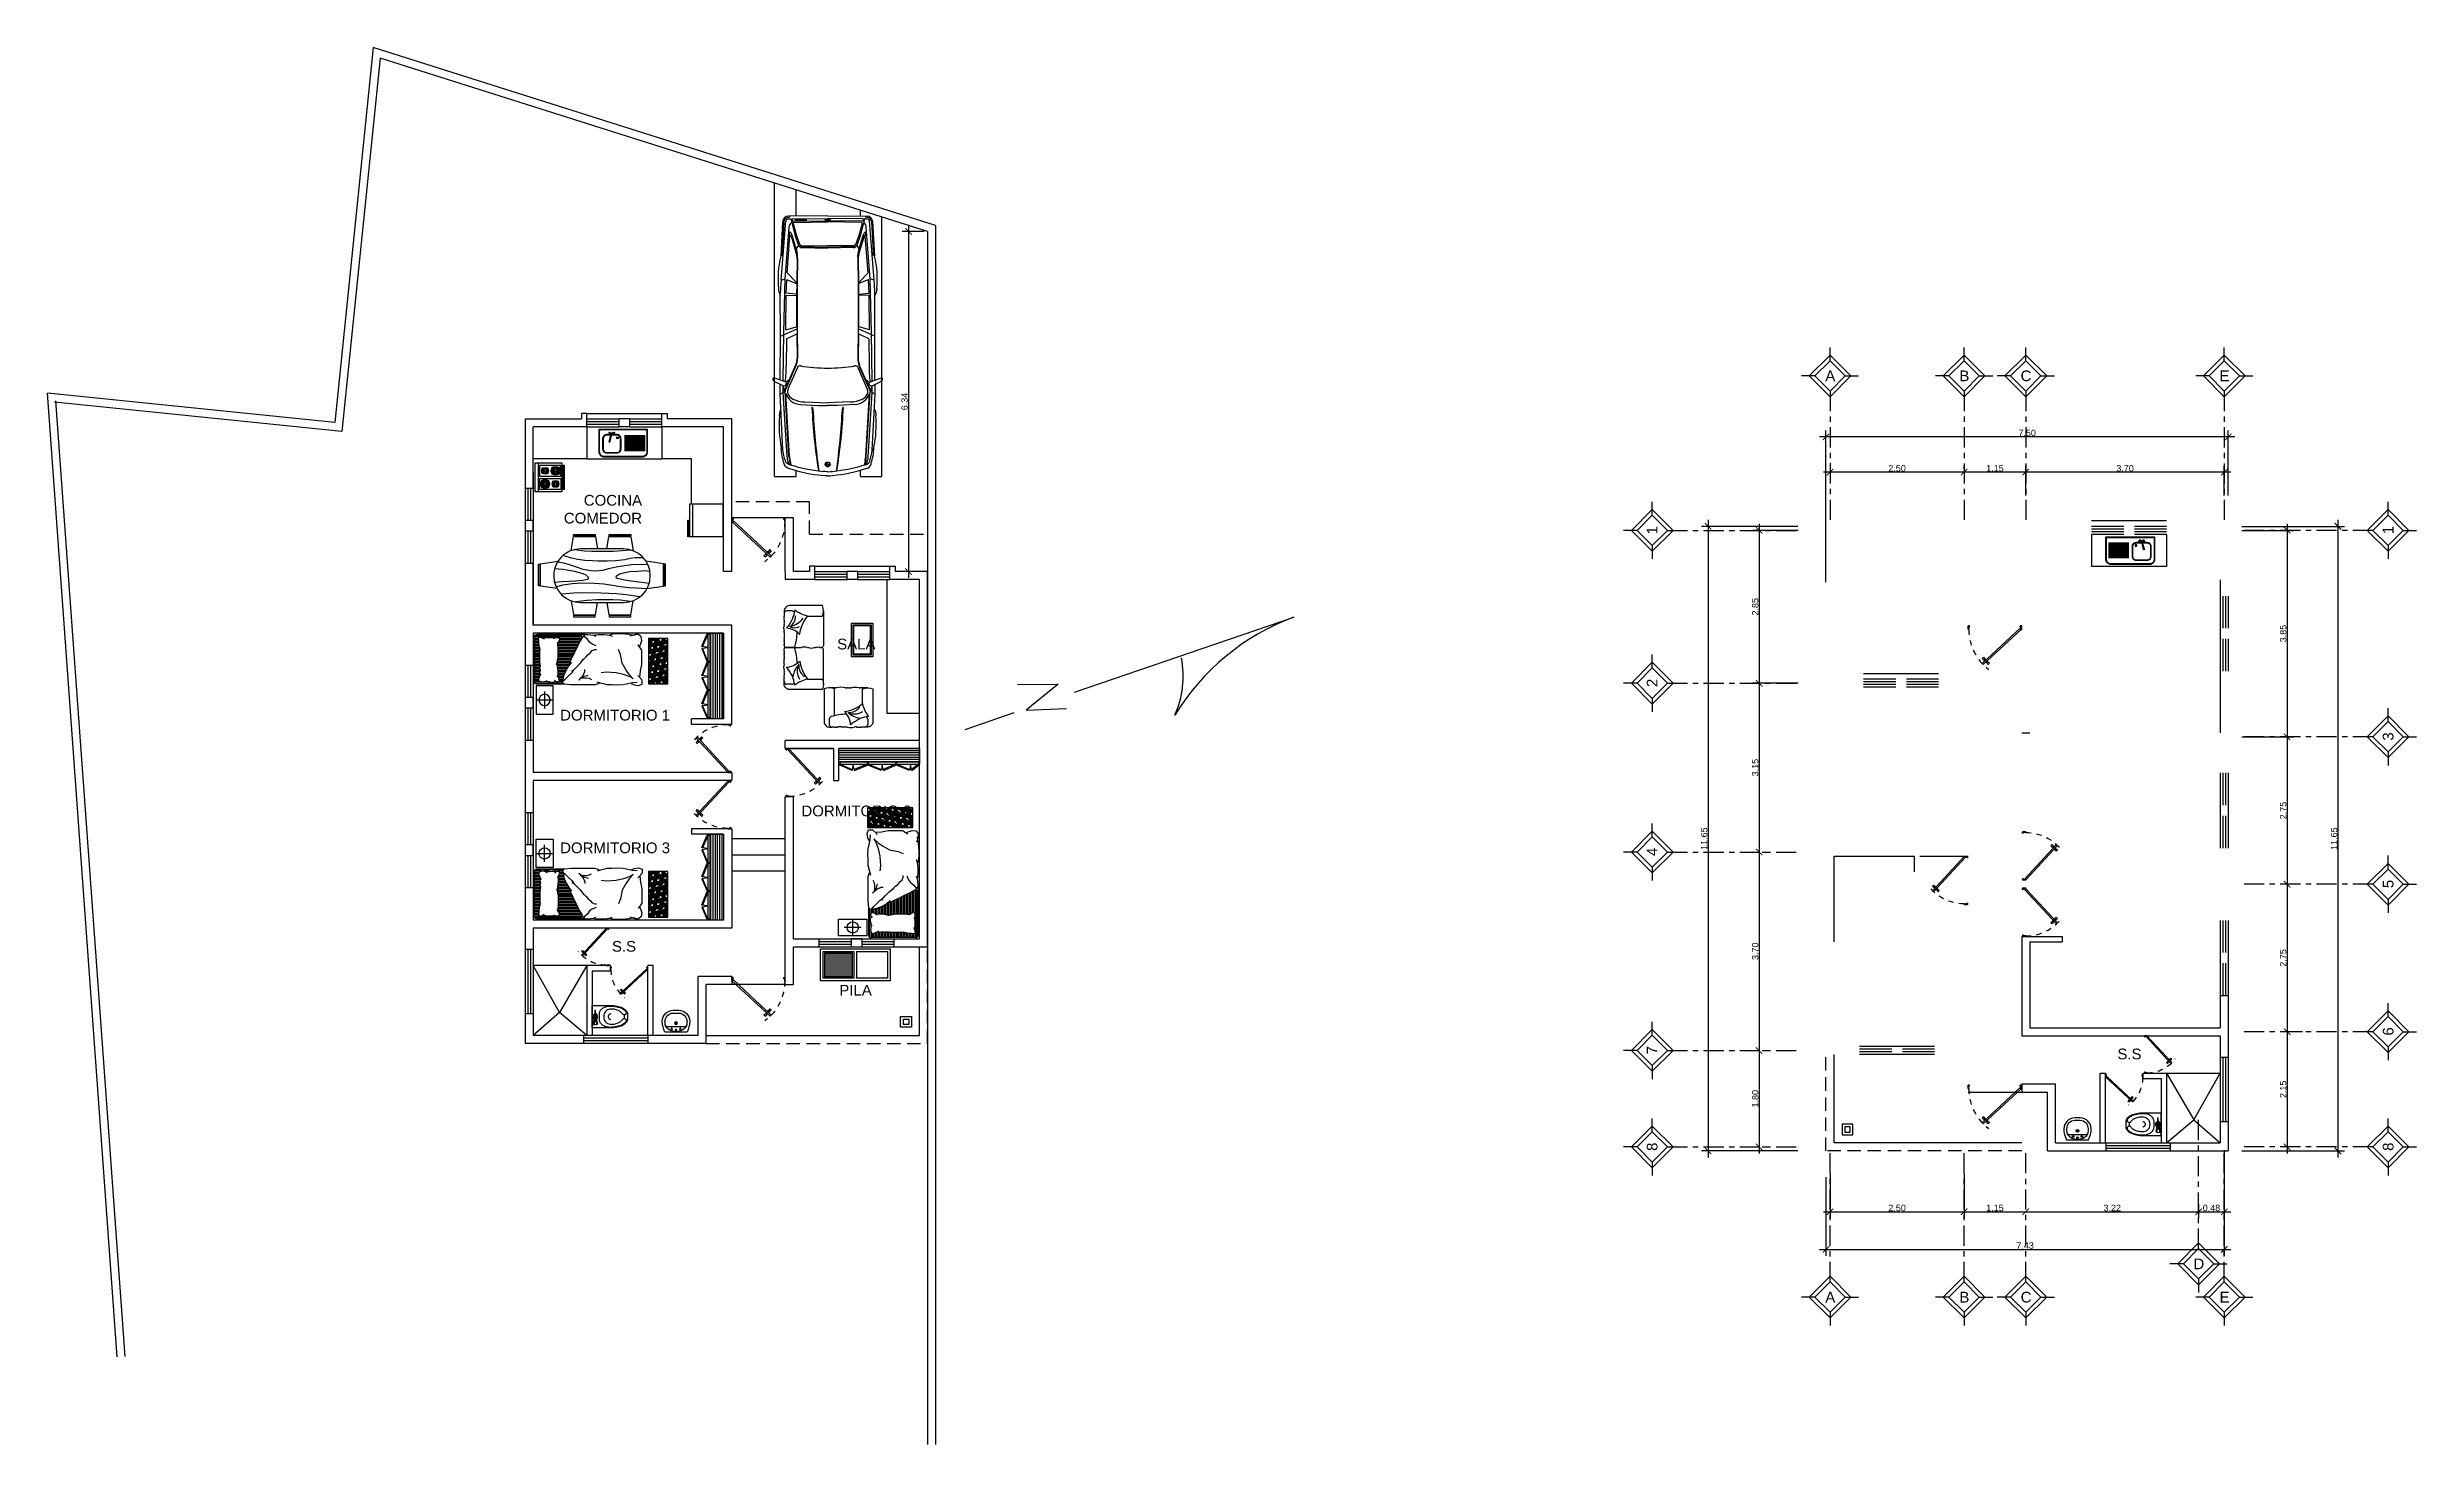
# Model space of a CAD drawing. Header units: inches. Extents: x 2 to 188, y -54 to 24.
# Drawn here: x 72.84 to 117.01, y -3.98 to 22.08 of the extents above; entities that cross this region are included whole.
import ezdxf
from ezdxf.enums import TextEntityAlignment as Align

# ---------------------------------------------------------------- set-up
doc = ezdxf.new("R2010")
doc.units = ezdxf.units.IN
doc.header["$MEASUREMENT"] = 0
doc.header["$PDMODE"] = 34
doc.linetypes.add('CENTER2', pattern=[1.125, 0.75, -0.125, 0.125, -0.125])
doc.linetypes.add('RAYITAS', pattern=[0.375, 0.25, -0.125])
for name, color, linetype in [('artefactos', 9, 'Continuous'), ('aux2', 194, 'Continuous'), ('POLIGONO', 7, 'Continuous')]:
    doc.layers.add(name, color=color, linetype=linetype)
doc.styles.get("Standard").update_dxf_attribs({"font": 'arial.ttf'})
doc.dimstyles.new('A100', dxfattribs={"dimscale": 0, "dimtxt": 0.12, "dimasz": 0.12, "dimexe": 0.12, "dimexo": 0.06, "dimgap": 0.01, "dimtad": 1, "dimzin": 0, "dimdsep": 46, "dimtxsty": 'Standard', "dimblk": 'ARCHTICK', "dimcen": 0.09, "dimdle": 0.12, "dimclrd": 1, "dimclre": 1, "dimclrt": 3, "dimadec": 0, "dimazin": 0, "dimtfac": 1, "dimtofl": 0, "dimtmove": 1, "dimatfit": 3, "dimfxl": 1, "dimtolj": 1, "dimtzin": 0, "dimarcsym": 0})

msp = doc.modelspace()

# ---------------------------------------------------------------- texts
at = {"char_height": 0.2}
for s, insert, attachment_point in [('COCINA\\PCOMEDOR', (83.931, 13.736), 3), ('SALA', (88.283, 11.055), 3), ('DORMITORIO 1', (84.453, 9.728), 3), ('DORMITORIO 2', (88.951, 7.942), 3), ('DORMITORIO 3', (84.453, 7.254), 3), ('S.S', (83.82, 5.417), 3), ('PILA', (88.214, 4.599), 3), ('S.S', (111.435, 3.41), 1)]:
    msp.add_mtext(s, dxfattribs=dict(at, insert=insert, attachment_point=attachment_point))

# ---------------------------------------------------------------- blocks, each defined once
blk = doc.blocks.new('SBPLN003')
at = {"color": 0, "linetype": 'ByBlock'}
for p, q in [((-0.714, 0), (-1.032, 0)), ((-0.317, 0), (1.111, 0))]:
    blk.add_line(p, q, dxfattribs=at)
blk.add_lwpolyline([(-0.635, 0.159), (-0.397, 0.079), (-0.635, -0.009), (-0.397, -0.079)], dxfattribs=at)
for centre, radius, start, end in [((1.147, -1.444), 1.445, 91.4281, 129.8369), ((-0.22, 0.073), 0.601, 317.2564, 351.7751)]:
    blk.add_arc(centre, radius, start, end, dxfattribs=at)
blk = doc.blocks.new('BMW')
blk.add_line((0, 0.81), (0, -0.81))
at = {"const_width": 0.81}
for points in [[(-0.41, 0, 0.414214), (0, -0.41, 1)], [(0.41, 0, 0.414214), (0, 0.41, 1)]]:
    blk.add_lwpolyline(points, format="xyb", dxfattribs=at)
for radius in [1.05, 0.812]:
    blk.add_circle((0, 0), radius)
blk = doc.blocks.new('325I')
for p, q in [((-0.84, 2.34), (-0.84, 2.62)), ((-0.76, 2.62), (-0.84, 2.62)), ((-0.76, 2.34), (-0.84, 2.34)), ((-0.76, 2.34), (-0.76, 2.62)), ((-0.02, 2.62), (-0.68, 2.62)), ((-0.68, 2.34), (-0.68, 2.62)), ((-0.02, 2.34), (-0.68, 2.34)), ((-0.1, 0.52), (-0.1, 0.87)), ((-0.02, 2.34), (-0.02, 2.62)), ((-0.02, -1.57), (-0.02, 1.45)), ((-0.1, -0.99), (-0.1, -0.64))]:
    blk.add_line(p, q)
for points in [[(-0.76, 2.04, 0.311177), (-0.8, 1.99, 0.077264), (-0.8, 0.92, 0.311177), (-0.76, 0.87, 0.039894), (-0.51, 0.84, 0.429044), (-0.45, 0.89), (-0.45, 1.74, -0.414214), (-0.4, 1.8), (-0.17, 1.8, -0.389308), (-0.11, 1.75, -0.042914), (-0.11, 1.16, -0.325233), (-0.16, 1.11), (-0.16, 0.86, 0.008571), (-0.1, 0.87, 0.311177), (-0.06, 0.92, 0.077264), (-0.06, 1.99, 0.311177), (-0.1, 2.04, 0.060602), (-0.48, 2.07, 0.404798), (-0.53, 2.02), (-0.53, 1.17, -0.414214), (-0.59, 1.11)], [(-0.71, 2.05, 0.008571), (-0.76, 2.04, -0.008571), (-0.71, 2.05), (-0.71, 1.8, 0.325233), (-0.75, 1.75, 0.042914), (-0.75, 1.16, 0.389308), (-0.69, 1.11), (-0.59, 1.11)]]:
    blk.add_lwpolyline(points, format="xyb")
for points in [[(-0.76, 0.53, 0.311177), (-0.8, 0.48, 0.077264), (-0.8, -0.59, 0.311177), (-0.76, -0.64, 0.008571), (-0.71, -0.65), (-0.71, -0.4, -0.325233), (-0.75, -0.35, -0.042914), (-0.75, 0.24, -0.389308), (-0.69, 0.29), (-0.57, 0.29, -0.373732), (-0.51, 0.24), (-0.39, -0.62, 0.391289), (-0.33, -0.67, 0.037166), (-0.1, -0.64, 0.311177), (-0.06, -0.59, 0.077264), (-0.06, 0.48, 0.311177), (-0.1, 0.53, 0.008571), (-0.16, 0.54), (-0.16, 0.29, -0.325233), (-0.11, 0.24, -0.042914), (-0.11, -0.35, -0.389308), (-0.17, -0.4), (-0.29, -0.4, -0.373732), (-0.35, -0.35), (-0.47, 0.51, 0.391289), (-0.53, 0.56, 0.037166)], [(-0.76, -0.98, 0.311177), (-0.8, -1.03, 0.077264), (-0.8, -2.1, 0.311177), (-0.76, -2.15, 0.008571), (-0.71, -2.16), (-0.71, -1.91, -0.325233), (-0.75, -1.86, -0.042914), (-0.75, -1.27, -0.389308), (-0.69, -1.22), (-0.53, -1.22, -0.414214), (-0.47, -1.28), (-0.47, -1.88, 0.414214), (-0.44, -1.91), (-0.42, -1.91, 0.414214), (-0.39, -1.88), (-0.39, -1.28, -0.414214), (-0.33, -1.22), (-0.17, -1.22, -0.389308), (-0.11, -1.27, -0.042914), (-0.11, -1.86, -0.325233), (-0.16, -1.91), (-0.16, -2.16, 0.008571), (-0.1, -2.15, 0.311177), (-0.06, -2.1, 0.077264), (-0.06, -1.03, 0.311177), (-0.1, -0.98, 0.105316)]]:
    blk.add_lwpolyline(points, format="xyb", close=True)
blk.add_arc((-0.43, 2.41), 1.57, 280.0596, 282.02398)
blk = doc.blocks.new('BMW735P')
at = {"color": 1}
for p, q in [((1.639, 0.805), (1.711, 0.953)), ((1.706, 0.748), (1.784, 0.976)), ((0.273, 0.676), (0.198, 0.662)), ((0.271, 0.687), (0.201, 0.674)), ((0.348, 0.732), (1.519, 0.804)), ((0.351, 0.698), (1.532, 0.77)), ((0.351, 0.687), (1.502, 0.757)), ((0.466, 0.807), (1.489, 0.857)), ((0.512, 0.838), (0.466, 0.807)), ((1.299, 0.494), (1.285, 0.17)), ((1.489, 0.857), (1.666, 0.859)), ((1.489, 0.857), (1.537, 0.772)), ((1.519, 0.804), (1.639, 0.805)), ((1.537, 0.772), (1.998, 0.571)), ((1.548, 0.782), (1.639, 0.805)), ((1.548, 0.782), (2.024, 0.571)), ((1.977, 0.543), (1.579, 0.716)), ((1.749, 0.693), (1.706, 0.748)), ((1.725, 0.801), (2.611, 0.791)), ((1.743, 0.856), (2.582, 0.853)), ((2.498, 0.742), (2.006, 0.752)), ((2.674, 0.55), (2.142, 0.542)), ((2.574, 0.556), (2.146, 0.55)), ((2.498, 0.742), (2.582, 0.569)), ((2.545, 0.853), (2.678, 0.55)), ((2.582, 0.853), (3.331, 0.856)), ((2.611, 0.791), (3.593, 0.768)), ((2.664, 0.758), (2.714, 0.564)), ((2.664, 0.758), (3.288, 0.748)), ((3.501, 0.55), (2.674, 0.55)), ((3.286, 0.558), (2.722, 0.558)), ((3.288, 0.748), (3.295, 0.567)), ((3.314, 0.567), (3.327, 0.748)), ((3.495, 0.557), (3.323, 0.558)), ((3.331, 0.751), (3.568, 0.736)), ((3.963, 0.542), (3.501, 0.55)), ((3.572, 0.73), (3.503, 0.563)), ((3.699, 0.731), (3.535, 0.572)), ((3.955, 0.55), (3.541, 0.557)), ((3.564, 0.84), (4.568, 0.762)), ((3.564, 0.84), (3.593, 0.768)), ((3.593, 0.768), (4.527, 0.697)), ((3.703, 0.732), (4.366, 0.68)), ((4.631, 0.813), (4.003, 0.849)), ((4.017, 0.834), (4.003, 0.849)), ((4.055, 0.802), (4.017, 0.834)), ((4.629, 0.79), (4.077, 0.821)), ((4.366, 0.66), (4.08, 0.57)), ((4.122, 0.56), (4.08, 0.57)), ((4.122, 0.559), (4.382, 0.642)), ((4.201, 0.525), (4.136, 0.564)), ((4.16, 0.463), (4.15, -0.007)), ((4.178, 0.484), (4.167, -0.007)), ((4.201, 0.474), (4.191, -0.007)), ((4.393, 0.59), (4.201, 0.525)), ((4.4, 0.569), (4.221, 0.509)), ((4.38, 0.681), (4.44, 0.687)), ((4.382, 0.642), (4.422, 0.656)), ((4.683, 0.665), (4.393, 0.59)), ((4.601, 0.621), (4.399, 0.569)), ((4.568, 0.762), (4.641, 0.755)), ((4.617, 0.609), (4.628, -0.007)), ((4.683, 0.643), (4.64, 0.631)), ((4.64, 0.631), (4.651, -0.007)), ((4.682, 0.697), (4.683, 0.67)), ((4.683, 0.67), (4.683, 0.665)), ((4.683, 0.643), (4.688, -0.007)), ((4.709, 0.721), (4.713, 0.693)), ((4.741, -0.012), (4.734, 0.707)), ((0.208, 0.028), (0.208, -0.042)), ((1.285, 0.17), (1.28, -0.007)), ((1.347, 0.41), (1.328, -0.007)), ((1.285, -0.184), (1.28, -0.007)), ((1.299, -0.507), (1.285, -0.184)), ((1.347, -0.424), (1.328, -0.007)), ((4.16, -0.476), (4.15, -0.007)), ((4.178, -0.498), (4.167, -0.007)), ((4.201, -0.488), (4.191, -0.007)), ((4.617, -0.622), (4.628, -0.006)), ((4.64, -0.645), (4.651, -0.006)), ((4.683, -0.656), (4.688, -0.006)), ((4.741, -0.011), (4.735, -0.689)), ((0.273, -0.69), (0.198, -0.675)), ((0.271, -0.7), (0.201, -0.687)), ((0.348, -0.746), (1.519, -0.817)), ((0.351, -0.7), (1.502, -0.77)), ((0.351, -0.711), (1.532, -0.783)), ((0.512, -0.851), (0.466, -0.82)), ((0.466, -0.82), (1.489, -0.87)), ((1.489, -0.87), (1.537, -0.785)), ((1.519, -0.817), (1.639, -0.819)), ((1.537, -0.785), (1.998, -0.584)), ((1.548, -0.795), (2.024, -0.584)), ((1.548, -0.795), (1.639, -0.818)), ((1.977, -0.556), (1.579, -0.729)), ((1.639, -0.819), (1.711, -0.966)), ((1.749, -0.706), (1.706, -0.761)), ((1.706, -0.761), (1.784, -0.989)), ((1.725, -0.815), (2.611, -0.805)), ((2.498, -0.756), (2.006, -0.765)), ((2.674, -0.563), (2.142, -0.555)), ((2.574, -0.57), (2.146, -0.563)), ((2.498, -0.756), (2.582, -0.582)), ((2.545, -0.867), (2.678, -0.563)), ((2.611, -0.805), (3.593, -0.781)), ((2.664, -0.772), (2.714, -0.577)), ((2.664, -0.772), (3.288, -0.762)), ((3.501, -0.563), (2.674, -0.563)), ((3.286, -0.571), (2.722, -0.571)), ((3.288, -0.762), (3.295, -0.58)), ((3.314, -0.58), (3.327, -0.761)), ((3.495, -0.571), (3.323, -0.571)), ((3.331, -0.764), (3.568, -0.749)), ((3.963, -0.555), (3.501, -0.563)), ((3.572, -0.743), (3.503, -0.576)), ((3.699, -0.744), (3.535, -0.585)), ((3.955, -0.563), (3.541, -0.57)), ((3.564, -0.853), (4.568, -0.776)), ((3.564, -0.853), (3.593, -0.781)), ((3.593, -0.781), (4.527, -0.711)), ((3.703, -0.745), (4.366, -0.693)), ((4.641, -0.826), (4.003, -0.862)), ((4.017, -0.847), (4.003, -0.862)), ((4.055, -0.815), (4.017, -0.847)), ((4.638, -0.803), (4.077, -0.835)), ((4.122, -0.573), (4.08, -0.584)), ((4.366, -0.673), (4.08, -0.584)), ((4.122, -0.573), (4.382, -0.655)), ((4.201, -0.539), (4.136, -0.577)), ((4.393, -0.603), (4.201, -0.539)), ((4.4, -0.583), (4.221, -0.523)), ((4.38, -0.695), (4.44, -0.7)), ((4.382, -0.655), (4.422, -0.67)), ((4.683, -0.678), (4.393, -0.603)), ((4.601, -0.635), (4.399, -0.582)), ((4.568, -0.776), (4.641, -0.769)), ((4.683, -0.656), (4.64, -0.645)), ((4.682, -0.711), (4.683, -0.683)), ((4.683, -0.683), (4.683, -0.678)), ((4.709, -0.735), (4.713, -0.706)), ((4.735, -0.689), (4.733, -0.726)), ((1.489, -0.87), (1.666, -0.872)), ((1.743, -0.869), (2.582, -0.867)), ((2.582, -0.867), (3.331, -0.869))]:
    blk.add_line(p, q, dxfattribs=at)
for points in [[(1.217, 0.843), (1.204, 0.851), (1.193, 0.857), (1.184, 0.861), (1.173, 0.864), (1.16, 0.867), (1.144, 0.869), (1.123, 0.871), (1.096, 0.874)], [(3.414, 0.89), (3.395, 0.888), (3.38, 0.886), (3.368, 0.884), (3.356, 0.881), (3.343, 0.877), (3.328, 0.872), (3.309, 0.865), (3.285, 0.856)], [(0, -0.007), (0, 0), (0.002, 0.04), (0.007, 0.081)], [(0.074, -0.007), (0.074, 0), (0.076, 0.04), (0.081, 0.081)], [(0, -0.007), (0, -0.013), (0.002, -0.054), (0.007, -0.094)], [(0.074, -0.007), (0.074, -0.013), (0.076, -0.054), (0.081, -0.094)], [(1.217, -0.857), (1.204, -0.864), (1.193, -0.87), (1.184, -0.874), (1.173, -0.878), (1.16, -0.88), (1.144, -0.882), (1.123, -0.885), (1.096, -0.887)], [(3.414, -0.903), (3.395, -0.901), (3.38, -0.899), (3.368, -0.897), (3.356, -0.894), (3.343, -0.89), (3.328, -0.885), (3.309, -0.878), (3.285, -0.869)]]:
    blk.add_lwpolyline(points, dxfattribs=at)
for points in [[(0.136, 0.705, -0.271445), (0.218, 0.784, -0.070454), (0.512, 0.838)], [(0.209, 0.699, -0.257358), (0.271, 0.763, -0.042334), (0.466, 0.807)], [(0.136, -0.718, 0.271445), (0.218, -0.797, 0.070454), (0.512, -0.851)], [(0.209, -0.713, 0.257358), (0.271, -0.776, 0.042334), (0.466, -0.82)]]:
    blk.add_lwpolyline(points, format="xyb", dxfattribs=at)
at = {"color": 1, "const_width": 0.0353}
for points in [[(0.19, -0.007, 0.414214), (0.208, -0.025, 1)], [(0.225, -0.007, 0.414214), (0.208, 0.011, 1)]]:
    blk.add_lwpolyline(points, format="xyb", dxfattribs=at)
at = {"color": 1}
for radius in [0.046, 0.0354]:
    blk.add_circle((0.208, -0.007), radius, dxfattribs=at)
for centre, radius, start, end in [((0.938, -1.333), 2.212, 85.9177, 101.1171), ((1.77, 0.93), 0.0631, 88.3411, 158.4448), ((1.771, 0.98), 0.0131, 343.6791, 88.3607), ((3.586, -0.873), 1.771, 76.3874, 95.5588), ((2.762, -0.164), 2.765, 161.6997, 174.9344), ((3.31, -0.265), 3.248, 162.7329, 173.8965), ((0.366, 0.365), 0.368, 92.6658, 115.256), ((0.367, 0.273), 0.425, 92.353, 103.1471), ((0.367, 0.273), 0.414, 92.353, 103.1471), ((1.562, 0.486), 0.263, 140.0159, 178.2251), ((1.842, 0.407), 0.495, 153.681, 179.6111), ((1.621, 0.444), 0.335, 110.7397, 140.9673), ((1.574, 0.536), 0.198, 106.1163, 152.6678), ((1.528, 0.593), 0.133, 67.227, 93.747), ((1.662, 0.425), 0.368, 109.903, 110.7292), ((1.689, 0.796), 0.0507, 169.1503, 289.7336), ((1.929, 2.178), 1.428, 261.2748, 273.0638), ((4.985, -0.007), 3.021, 170.5234, 189.4766), ((1.963, 0.501), 0.0436, 345.9109, 71.6035), ((2.138, 0.891), 0.349, 246.5165, 270.8123), ((2.23, 0.44), 0.23, 167.3262, 174.247), ((2.141, 0.899), 0.349, 250.3008, 270.8123), ((2.574, 0.565), 0.00873, 270.8123, 25.9128), ((2.722, 0.566), 0.00873, 194.37, 269.9833), ((3.286, 0.566), 0.00873, 269.9833, 2.2117), ((3.287, 0.744), 0.00436, 28.2568, 89.0796), ((3.323, 0.566), 0.00873, 176.1372, 269.9833), ((3.331, 0.746), 0.00436, 89.1632, 159.7849), ((3.225, -2.404), 3.262, 84.0336, 88.1393), ((3.495, 0.566), 0.00873, 269.9833, 337.4824), ((3.541, 0.566), 0.00873, 134.146, 269.0841), ((3.568, 0.732), 0.00436, 335.5673, 89.1632), ((3.702, 0.728), 0.00436, 85.5085, 130.5901), ((3.97, 0.85), 0.3, 267.1439, 291.3406), ((4.002, 0.925), 0.385, 264.2755, 288.2383), ((4.085, 0.858), 0.0379, 199.2376, 258.1974), ((4.23, 0.463), 0.0692, 114.6336, 179.7333), ((4.222, 0.486), 0.0447, 118.5958, 182.7424), ((4.23, 0.481), 0.0297, 108.6331, 193.0645), ((4.364, 0.67), 0.0103, 280.9021, 77.46), ((4.383, 0.672), 0.00998, 108.9811, 168.2208), ((4.402, 0.697), 0.046, 295.8199, 338.4967), ((4.441, 0.683), 0.00436, 333.9349, 95.2848), ((4.528, 0.587), 0.111, 34.1191, 90.2712), ((4.604, 0.609), 0.0131, 359.9976, 104.5339), ((4.625, 0.704), 0.0861, 11.3528, 86.771), ((4.625, 0.704), 0.109, 1.6199, 86.771), ((4.631, 0.705), 0.0509, 350.8248, 79.2552), ((4.731, 0.7), 0.0196, 201.1676, 278.0128), ((1.66, -9.379), 9.667, 92.4729, 99.3423), ((2.176, -15.963), 16.254, 93.3904, 97.3745), ((1.217, 0.316), 0.053, 265.0923, 301.9708), ((1.243, 0.275), 0.00436, 301.9708, 89.6573), ((2.762, 0.15), 2.765, 185.0656, 198.3003), ((3.31, 0.251), 3.248, 186.1035, 197.2671), ((2.178, 15.949), 16.254, 262.6188, 266.6029), ((1.661, 9.365), 9.667, 260.651, 267.5203), ((1.217, -0.33), 0.053, 58.0292, 94.9077), ((1.243, -0.288), 0.00436, 270.3427, 58.0292), ((1.842, -0.42), 0.495, 180.3889, 206.4484), ((0.366, -0.378), 0.368, 244.744, 267.3342), ((0.367, -0.286), 0.425, 256.8529, 267.647), ((0.367, -0.286), 0.414, 256.8529, 267.647), ((0.938, 1.32), 2.212, 258.8829, 274.0823), ((1.562, -0.499), 0.263, 181.7749, 219.5838), ((1.621, -0.458), 0.335, 218.7114, 249.2334), ((1.574, -0.549), 0.198, 207.6439, 253.8837), ((1.528, -0.606), 0.133, 266.253, 292.773), ((1.662, -0.439), 0.368, 249.2708, 250.097), ((1.689, -0.809), 0.0507, 70.2664, 190.8497), ((1.929, -2.191), 1.428, 86.9362, 98.7252), ((1.963, -0.515), 0.0436, 288.3965, 14.0891), ((2.138, -0.905), 0.349, 89.1877, 113.4835), ((2.23, -0.454), 0.23, 185.753, 192.6738), ((2.141, -0.913), 0.349, 89.1877, 109.6992), ((2.574, -0.578), 0.00873, 334.0872, 89.1877), ((2.722, -0.58), 0.00873, 90.0167, 165.63), ((3.286, -0.579), 0.00873, 357.7883, 90.0167), ((3.287, -0.757), 0.00436, 270.9204, 331.7432), ((3.323, -0.579), 0.00873, 90.0167, 183.8628), ((3.331, -0.76), 0.00436, 200.2151, 270.8368), ((3.225, 2.391), 3.262, 271.8607, 275.9664), ((3.586, 0.859), 1.771, 264.4412, 283.6126), ((3.495, -0.579), 0.00873, 22.5176, 90.0167), ((3.541, -0.579), 0.00873, 90.9159, 225.854), ((3.568, -0.745), 0.00436, 270.8368, 24.4327), ((3.702, -0.741), 0.00436, 229.4099, 274.4915), ((3.97, -0.863), 0.3, 68.6594, 92.8561), ((4.002, -0.938), 0.385, 71.7617, 95.7245), ((4.085, -0.872), 0.0379, 101.8026, 160.7624), ((4.23, -0.476), 0.0692, 180.2667, 245.3664), ((4.222, -0.5), 0.0447, 177.2576, 241.4042), ((4.23, -0.494), 0.0297, 166.9355, 251.3669), ((4.364, -0.683), 0.0103, 282.54, 77.0913), ((4.383, -0.685), 0.00998, 191.7792, 251.0189), ((4.402, -0.711), 0.046, 21.5033, 64.1801), ((4.441, -0.696), 0.00436, 264.7152, 26.0651), ((4.528, -0.6), 0.111, 269.7288, 325.8809), ((4.604, -0.622), 0.0131, 255.4661, 0.0024), ((4.625, -0.718), 0.0861, 279.2025, 348.8105), ((4.631, -0.719), 0.0509, 280.7448, 9.1752), ((4.625, -0.718), 0.109, 278.5361, 355.8821), ((4.731, -0.713), 0.0196, 81.9872, 158.8324), ((1.77, -0.943), 0.0631, 201.5552, 271.6589), ((1.771, -0.993), 0.0131, 271.6393, 16.3209)]:
    blk.add_arc(centre, radius, start, end, dxfattribs=at)
for name, p, xscale, yscale, zscale in [('325I', (4.674, 0.468), 0.02618396749168821, 0.04363994581948036, 0.04363994581948036), ('BMW', (4.669, -0.006), 0.01395688364541454, -0.04885623579798234, 0.01395688364541454)]:
    blk.add_blockref(name, p, dxfattribs=dict(at, xscale=xscale, yscale=yscale, zscale=zscale))
blk = doc.blocks.new('lp2')
at = {"layer": 'artefactos'}
for p, q in [((-0.219, -0.195), (-0.061, -0.234)), ((-0.215, -0.18), (-0.058, -0.225)), ((-0.186, -0.398), (-0.143, -0.396))]:
    blk.add_line(p, q, dxfattribs=at)
blk.add_lwpolyline([(-0.494, -0.088), (-0.494, -0.787, 0.414214), (-0.399, -0.882), (0.007, -0.882), (0.007, 0.007), (-0.399, 0.007, 0.414214)], format="xyb", close=True, dxfattribs=at)
for points in [[(-0.089, -0.217), (-0.089, -0.133, 0.414214), (-0.16, -0.062), (-0.351, -0.062, 0.414214), (-0.422, -0.133), (-0.422, -0.327, 0.414214), (-0.351, -0.398), (-0.186, -0.398)], [(-0.143, -0.396, 0.345881), (-0.089, -0.327), (-0.089, -0.227)]]:
    blk.add_lwpolyline(points, format="xyb", dxfattribs=at)
for centre, radius, start, end in [((-0.218, -0.187), 0.00751, 72.4753, 257.5247), ((-0.059, -0.23), 0.00461, 255, 75)]:
    blk.add_arc(centre, radius, start, end, dxfattribs=at)
at = {"layer": 'aux2', "linetype": 'Continuous'}
for p, q in [((-0.073, -0.184), (-0.066, -0.189)), ((-0.073, -0.275), (-0.066, -0.27)), ((-0.07, -0.18), (-0.063, -0.185)), ((-0.065, -0.195), (-0.07, -0.202)), ((-0.065, -0.265), (-0.07, -0.258)), ((-0.07, -0.279), (-0.063, -0.274)), ((-0.061, -0.198), (-0.066, -0.205)), ((-0.061, -0.262), (-0.066, -0.255)), ((-0.053, -0.177), (-0.058, -0.184)), ((-0.053, -0.283), (-0.058, -0.276)), ((-0.055, -0.197), (-0.048, -0.202)), ((-0.055, -0.263), (-0.048, -0.258)), ((-0.049, -0.18), (-0.054, -0.187)), ((-0.049, -0.28), (-0.054, -0.273)), ((-0.053, -0.193), (-0.046, -0.198)), ((-0.053, -0.267), (-0.046, -0.262)), ((-0.375, -0.463), (-0.375, -0.837)), ((-0.352, -0.463), (-0.352, -0.837)), ((-0.33, -0.463), (-0.33, -0.837)), ((-0.307, -0.463), (-0.307, -0.837)), ((-0.285, -0.463), (-0.285, -0.837)), ((-0.262, -0.463), (-0.262, -0.837)), ((-0.239, -0.463), (-0.239, -0.837)), ((-0.217, -0.463), (-0.217, -0.837)), ((-0.194, -0.463), (-0.194, -0.837)), ((-0.172, -0.463), (-0.172, -0.837)), ((-0.149, -0.463), (-0.149, -0.837)), ((-0.127, -0.463), (-0.127, -0.837)), ((-0.104, -0.463), (-0.104, -0.837))]:
    blk.add_line(p, q, dxfattribs=at)
blk.add_lwpolyline([(-0.484, -0.088), (-0.484, -0.787, 0.414214), (-0.399, -0.873), (-0.027, -0.873, 0.414214), (-0.003, -0.849), (-0.003, -0.026, 0.414214), (-0.027, -0.002), (-0.399, -0.002, 0.414214)], format="xyb", close=True, dxfattribs=at)
for points in [[(-0.098, -0.214), (-0.098, -0.133, 0.414214), (-0.16, -0.071), (-0.351, -0.071, 0.414214), (-0.413, -0.133), (-0.413, -0.327, 0.414214), (-0.351, -0.389), (-0.169, -0.389)], [(-0.169, -0.389), (-0.16, -0.389, 0.414214), (-0.098, -0.327), (-0.098, -0.225)]]:
    blk.add_lwpolyline(points, format="xyb", dxfattribs=at)
for centre, radius in [((-0.147, -0.333), 0.0177), ((-0.147, -0.333), 0.0108), ((-0.059, -0.191), 0.00362), ((-0.059, -0.269), 0.00362)]:
    blk.add_circle(centre, radius, dxfattribs=at)
for centre, radius, start, end in [((-0.072, -0.182), 0.00246, 55, 235), ((-0.072, -0.277), 0.00246, 125, 305), ((-0.068, -0.204), 0.00246, 145, 325), ((-0.068, -0.256), 0.00246, 35, 215), ((-0.07, -0.193), 0.00484, 332.2939, 47.7061), ((-0.07, -0.267), 0.00484, 312.2939, 27.7061), ((-0.061, -0.181), 0.00484, 242.2939, 317.7061), ((-0.061, -0.279), 0.00484, 42.2939, 117.7061), ((-0.058, -0.201), 0.00484, 62.2939, 137.7061), ((-0.058, -0.259), 0.00484, 222.2939, 297.7061), ((-0.049, -0.189), 0.00484, 152.2939, 227.7061), ((-0.049, -0.27), 0.00484, 132.2939, 207.7061), ((-0.051, -0.179), 0.00246, 325, 145), ((-0.051, -0.281), 0.00246, 215, 35), ((-0.047, -0.2), 0.00246, 235, 55), ((-0.047, -0.26), 0.00246, 305, 125)]:
    blk.add_arc(centre, radius, start, end, dxfattribs=at)
blk = doc.blocks.new('*U25')
at = {"layer": 'artefactos'}
for p, q in [((0.011, 0.034), (0.717, 0.69)), ((0.032, 0.013), (0.738, 0.668)), ((0.625, 0.689), (0.601, 0.665)), ((0.601, 0.665), (0.629, 0.637)), ((0.625, 0.689), (0.653, 0.661)), ((0.653, 0.661), (0.629, 0.637)), ((0.675, 0.653), (0.637, 0.615)), ((0.637, 0.615), (0.64, 0.612)), ((0.664, 0.588), (0.661, 0.591)), ((0.702, 0.626), (0.664, 0.588)), ((0.675, 0.653), (0.678, 0.65)), ((0.71, 0.604), (0.686, 0.58)), ((0.714, 0.552), (0.686, 0.58)), ((0.702, 0.626), (0.699, 0.629)), ((0.738, 0.576), (0.71, 0.604)), ((0.738, 0.576), (0.714, 0.552)), ((0.738, 0.668), (0.717, 0.69)), ((0, 0.031), (0, -0.031)), ((0.008, 0.034), (0.003, 0.034)), ((0.011, 0.034), (0.032, 0.013)), ((0.011, 0.031), (0.011, -0.011)), ((0.989, 0.031), (0.989, -0.011)), ((0.992, 0.034), (0.997, 0.034)), ((1, 0.031), (1, -0.031)), ((0.025, -0.034), (0.003, -0.034)), ((0.011, -0.011), (0.025, -0.011)), ((0.028, -0.014), (0.028, -0.031)), ((0.972, -0.014), (0.972, -0.031)), ((0.989, -0.011), (0.975, -0.011)), ((0.975, -0.034), (0.997, -0.034))]:
    blk.add_line(p, q, dxfattribs=at)
at = {"layer": 'artefactos', "linetype": 'RAYITAS', "ltscale": 0.15}
blk.add_arc((0.061, 0.034), 0.928, 0, 53.3291, dxfattribs=at)
at = {"layer": 'artefactos'}
for centre, radius, start, end in [((0.624, 0.629), 0.0188, 310.968, 53.1574), ((0.661, 0.665), 0.0188, 216.8426, 319.032), ((0.678, 0.576), 0.0188, 36.8426, 139.032), ((0.714, 0.612), 0.0188, 130.968, 233.1574), ((0.003, 0.031), 0.003, 90, 180), ((0.008, 0.031), 0.003, 0, 90), ((0.992, 0.031), 0.003, 90, 180), ((0.997, 0.031), 0.003, 0, 90), ((0.003, -0.031), 0.003, 180, 270), ((0.025, -0.014), 0.003, 0, 90), ((0.025, -0.031), 0.003, 270, 0), ((0.975, -0.014), 0.003, 90, 180), ((0.975, -0.031), 0.003, 180, 270), ((0.997, -0.031), 0.003, 270, 0)]:
    blk.add_arc(centre, radius, start, end, dxfattribs=at)
blk = doc.blocks.new('EJE NORTE3')
at = {"color": 8}
for p, q in [((0, 3.631), (0, 4.131)), ((-0.566, 3.066), (-1.066, 3.066)), ((0.566, 3.066), (1.066, 3.066))]:
    blk.add_line(p, q, dxfattribs=at)
at = {"color": 2, "linetype": 'CENTER2'}
blk.add_line((0, 2.5), (0, -2.5), dxfattribs=at)
at = {"color": 8}
blk.add_lwpolyline([(0.778, 3.066), (0, 3.844), (-0.778, 3.066), (0, 2.288)], close=True, dxfattribs=at)
at = {"color": 5}
blk.add_lwpolyline([(0.566, 3.066), (0, 3.631), (-0.566, 3.066), (0, 2.5)], close=True, dxfattribs=at)
at = {"color": 8}
blk.add_attdef('EN', text='', height=0.4, dxfattribs=at).set_placement((0.009, 3.07), align=Align.MIDDLE_CENTER)
blk = doc.blocks.new('_ArchTick')
at = {"color": 0, "linetype": 'ByBlock', "const_width": 0.15}
blk.add_lwpolyline([(-0.5, -0.5), (0.5, 0.5)], dxfattribs=at)
blk = doc.blocks.new('*D45')
at = {"color": 1, "lineweight": -2, "transparency": 16777216}
for p, q in [((113.548, 14.161), (109.608, 14.161)), ((109.728, 13.723), (109.728, 14.281)), ((113.428, 13.723), (113.428, 14.281))]:
    blk.add_line(p, q, dxfattribs=at)
at = {"layer": 'DEFPOINTS', "color": 0, "transparency": 16777216}
for p in [(109.728, 14.161), (109.728, 13.663), (113.428, 13.663)]:
    blk.add_point(p, dxfattribs=at)
at = {"color": 1, "lineweight": -2, "transparency": 16777216, "xscale": 0.12, "yscale": 0.12, "zscale": 0.12, "rotation": 180}
blk.add_blockref('_ArchTick', (109.728, 14.161), dxfattribs=at)
at = {"color": 1, "lineweight": -2, "transparency": 16777216, "xscale": 0.12, "yscale": 0.12, "zscale": 0.12}
blk.add_blockref('_ArchTick', (113.428, 14.161), dxfattribs=at)
at = {"color": 3, "transparency": 16777216, "insert": (111.578, 14.232), "char_height": 0.12, "attachment_point": 5}
blk.add_mtext('\\A1;3.70', dxfattribs=at)
blk = doc.blocks.new('*D46')
at = {"color": 1, "lineweight": -2, "transparency": 16777216}
for p, q in [((109.848, 14.161), (108.458, 14.161)), ((108.578, 14.221), (108.578, 14.281)), ((109.728, 13.723), (109.728, 14.281))]:
    blk.add_line(p, q, dxfattribs=at)
at = {"layer": 'DEFPOINTS', "color": 0, "transparency": 16777216}
for p in [(108.578, 14.161), (108.578, 14.161), (109.728, 13.663)]:
    blk.add_point(p, dxfattribs=at)
at = {"color": 1, "lineweight": -2, "transparency": 16777216, "xscale": 0.12, "yscale": 0.12, "zscale": 0.12, "rotation": 180}
blk.add_blockref('_ArchTick', (108.578, 14.161), dxfattribs=at)
at = {"color": 1, "lineweight": -2, "transparency": 16777216, "xscale": 0.12, "yscale": 0.12, "zscale": 0.12}
blk.add_blockref('_ArchTick', (109.728, 14.161), dxfattribs=at)
at = {"color": 3, "transparency": 16777216, "insert": (109.153, 14.232), "char_height": 0.12, "attachment_point": 5}
blk.add_mtext('\\A1;1.15', dxfattribs=at)
blk = doc.blocks.new('*D47')
at = {"color": 1, "lineweight": -2, "transparency": 16777216}
for p, q in [((108.698, 14.161), (105.958, 14.161)), ((106.078, 14.336), (106.078, 14.041)), ((108.578, 14.221), (108.578, 14.281))]:
    blk.add_line(p, q, dxfattribs=at)
at = {"layer": 'DEFPOINTS', "color": 0, "transparency": 16777216}
for p in [(106.078, 14.396), (106.078, 14.161), (108.578, 14.161)]:
    blk.add_point(p, dxfattribs=at)
at = {"color": 1, "lineweight": -2, "transparency": 16777216, "xscale": 0.12, "yscale": 0.12, "zscale": 0.12, "rotation": 180}
blk.add_blockref('_ArchTick', (106.078, 14.161), dxfattribs=at)
at = {"color": 1, "lineweight": -2, "transparency": 16777216, "xscale": 0.12, "yscale": 0.12, "zscale": 0.12}
blk.add_blockref('_ArchTick', (108.578, 14.161), dxfattribs=at)
at = {"color": 3, "transparency": 16777216, "insert": (107.328, 14.232), "char_height": 0.12, "attachment_point": 5}
blk.add_mtext('\\A1;2.50', dxfattribs=at)
blk = doc.blocks.new('*D48')
at = {"color": 1, "lineweight": -2, "transparency": 16777216}
for p, q in [((113.623, 14.82), (105.883, 14.82)), ((106.003, 12.108), (106.003, 14.94)), ((113.503, 13.723), (113.503, 14.94))]:
    blk.add_line(p, q, dxfattribs=at)
at = {"layer": 'DEFPOINTS', "color": 0, "transparency": 16777216}
for p in [(106.003, 14.82), (113.503, 13.663), (106.003, 12.048)]:
    blk.add_point(p, dxfattribs=at)
at = {"color": 1, "lineweight": -2, "transparency": 16777216, "xscale": 0.12, "yscale": 0.12, "zscale": 0.12, "rotation": 180}
blk.add_blockref('_ArchTick', (106.003, 14.82), dxfattribs=at)
at = {"color": 1, "lineweight": -2, "transparency": 16777216, "xscale": 0.12, "yscale": 0.12, "zscale": 0.12}
blk.add_blockref('_ArchTick', (113.503, 14.82), dxfattribs=at)
at = {"color": 3, "transparency": 16777216, "insert": (109.753, 14.891), "char_height": 0.12, "attachment_point": 5}
blk.add_mtext('\\A1;7.50', dxfattribs=at)
blk = doc.blocks.new('*D49')
at = {"color": 1, "lineweight": -2, "transparency": 16777216}
for p, q in [((106.078, 1.088), (106.078, 0.246)), ((108.578, 1.088), (108.578, 0.246)), ((105.958, 0.366), (108.698, 0.366))]:
    blk.add_line(p, q, dxfattribs=at)
at = {"layer": 'DEFPOINTS', "color": 0, "transparency": 16777216}
for p in [(106.078, 1.148), (108.578, 1.148), (108.578, 0.366)]:
    blk.add_point(p, dxfattribs=at)
at = {"color": 1, "lineweight": -2, "transparency": 16777216, "xscale": 0.12, "yscale": 0.12, "zscale": 0.12, "rotation": 180}
blk.add_blockref('_ArchTick', (106.078, 0.366), dxfattribs=at)
at = {"color": 1, "lineweight": -2, "transparency": 16777216, "xscale": 0.12, "yscale": 0.12, "zscale": 0.12}
blk.add_blockref('_ArchTick', (108.578, 0.366), dxfattribs=at)
at = {"color": 3, "transparency": 16777216, "insert": (107.328, 0.437), "char_height": 0.12, "attachment_point": 5}
blk.add_mtext('\\A1;2.50', dxfattribs=at)
blk = doc.blocks.new('*D50')
at = {"color": 1, "lineweight": -2, "transparency": 16777216}
for p, q in [((108.578, 1.088), (108.578, 0.246)), ((109.728, 0.426), (109.728, 0.486)), ((108.458, 0.366), (109.848, 0.366))]:
    blk.add_line(p, q, dxfattribs=at)
at = {"layer": 'DEFPOINTS', "color": 0, "transparency": 16777216}
for p in [(108.578, 1.148), (109.728, 0.366), (109.728, 0.366)]:
    blk.add_point(p, dxfattribs=at)
at = {"color": 1, "lineweight": -2, "transparency": 16777216, "xscale": 0.12, "yscale": 0.12, "zscale": 0.12, "rotation": 180}
blk.add_blockref('_ArchTick', (108.578, 0.366), dxfattribs=at)
at = {"color": 1, "lineweight": -2, "transparency": 16777216, "xscale": 0.12, "yscale": 0.12, "zscale": 0.12}
blk.add_blockref('_ArchTick', (109.728, 0.366), dxfattribs=at)
at = {"color": 3, "transparency": 16777216, "insert": (109.153, 0.437), "char_height": 0.12, "attachment_point": 5}
blk.add_mtext('\\A1;1.15', dxfattribs=at)
blk = doc.blocks.new('*D51')
at = {"color": 1, "lineweight": -2, "transparency": 16777216}
for p, q in [((109.728, 0.426), (109.728, 0.486)), ((112.949, 0.506), (112.949, 0.246)), ((109.608, 0.366), (113.069, 0.366))]:
    blk.add_line(p, q, dxfattribs=at)
at = {"layer": 'DEFPOINTS', "color": 0, "transparency": 16777216}
for p in [(112.949, 0.566), (109.728, 0.366), (112.949, 0.366)]:
    blk.add_point(p, dxfattribs=at)
at = {"color": 1, "lineweight": -2, "transparency": 16777216, "xscale": 0.12, "yscale": 0.12, "zscale": 0.12, "rotation": 180}
blk.add_blockref('_ArchTick', (109.728, 0.366), dxfattribs=at)
at = {"color": 1, "lineweight": -2, "transparency": 16777216, "xscale": 0.12, "yscale": 0.12, "zscale": 0.12}
blk.add_blockref('_ArchTick', (112.949, 0.366), dxfattribs=at)
at = {"color": 3, "transparency": 16777216, "insert": (111.339, 0.437), "char_height": 0.12, "attachment_point": 5}
blk.add_mtext('\\A1;3.22', dxfattribs=at)
blk = doc.blocks.new('*D52')
at = {"color": 1, "lineweight": -2, "transparency": 16777216}
for p, q in [((112.949, 0.506), (112.949, 0.246)), ((113.428, 0.506), (113.428, 0.246)), ((112.829, 0.366), (113.548, 0.366))]:
    blk.add_line(p, q, dxfattribs=at)
at = {"layer": 'DEFPOINTS', "color": 0, "transparency": 16777216}
for p in [(112.949, 0.566), (113.428, 0.566), (113.428, 0.366)]:
    blk.add_point(p, dxfattribs=at)
at = {"color": 1, "lineweight": -2, "transparency": 16777216, "xscale": 0.12, "yscale": 0.12, "zscale": 0.12, "rotation": 180}
blk.add_blockref('_ArchTick', (112.949, 0.366), dxfattribs=at)
at = {"color": 1, "lineweight": -2, "transparency": 16777216, "xscale": 0.12, "yscale": 0.12, "zscale": 0.12}
blk.add_blockref('_ArchTick', (113.428, 0.366), dxfattribs=at)
at = {"color": 3, "transparency": 16777216, "insert": (113.189, 0.437), "char_height": 0.12, "attachment_point": 5}
blk.add_mtext('\\A1;0.48', dxfattribs=at)
blk = doc.blocks.new('*D53')
at = {"color": 1, "lineweight": -2, "transparency": 16777216}
for p, q in [((113.428, 1.515), (113.428, -0.455)), ((106.003, 1.013), (106.003, -0.455)), ((105.883, -0.335), (113.548, -0.335))]:
    blk.add_line(p, q, dxfattribs=at)
at = {"layer": 'DEFPOINTS', "color": 0, "transparency": 16777216}
for p in [(113.428, 1.575), (106.003, 1.073), (113.428, -0.335)]:
    blk.add_point(p, dxfattribs=at)
at = {"color": 1, "lineweight": -2, "transparency": 16777216, "xscale": 0.12, "yscale": 0.12, "zscale": 0.12, "rotation": 180}
blk.add_blockref('_ArchTick', (106.003, -0.335), dxfattribs=at)
at = {"color": 1, "lineweight": -2, "transparency": 16777216, "xscale": 0.12, "yscale": 0.12, "zscale": 0.12}
blk.add_blockref('_ArchTick', (113.428, -0.335), dxfattribs=at)
at = {"color": 3, "transparency": 16777216, "insert": (109.715, -0.264), "char_height": 0.12, "attachment_point": 5}
blk.add_mtext('\\A1;7.43', dxfattribs=at)
blk = doc.blocks.new('*D54')
at = {"color": 1, "lineweight": -2, "transparency": 16777216}
for p, q in [((105.486, 13.075), (104.636, 13.075)), ((104.756, 13.195), (104.756, 10.105)), ((105.486, 10.225), (104.636, 10.225))]:
    blk.add_line(p, q, dxfattribs=at)
at = {"layer": 'DEFPOINTS', "color": 0, "transparency": 16777216}
for p in [(105.546, 13.075), (104.756, 10.225), (105.546, 10.225)]:
    blk.add_point(p, dxfattribs=at)
at = {"color": 1, "lineweight": -2, "transparency": 16777216, "xscale": 0.12, "yscale": 0.12, "zscale": 0.12}
for p, rotation in [((104.756, 13.075), 90), ((104.756, 10.225), 270)]:
    blk.add_blockref('_ArchTick', p, dxfattribs=dict(at, rotation=rotation))
at = {"color": 3, "transparency": 16777216, "insert": (104.684, 11.65), "char_height": 0.12, "attachment_point": 5, "rotation": 90}
blk.add_mtext('\\A1;2.85', dxfattribs=at)
blk = doc.blocks.new('*D55')
at = {"color": 1, "lineweight": -2, "transparency": 16777216}
for p, q in [((105.486, 10.225), (104.636, 10.225)), ((104.756, 10.345), (104.756, 6.955)), ((104.816, 7.075), (104.876, 7.075))]:
    blk.add_line(p, q, dxfattribs=at)
at = {"layer": 'DEFPOINTS', "color": 0, "transparency": 16777216}
for p in [(105.546, 10.225), (104.756, 7.075), (104.756, 7.075)]:
    blk.add_point(p, dxfattribs=at)
at = {"color": 1, "lineweight": -2, "transparency": 16777216, "xscale": 0.12, "yscale": 0.12, "zscale": 0.12}
for p, rotation in [((104.756, 10.225), 90), ((104.756, 7.075), 270)]:
    blk.add_blockref('_ArchTick', p, dxfattribs=dict(at, rotation=rotation))
at = {"color": 3, "transparency": 16777216, "insert": (104.684, 8.65), "char_height": 0.12, "attachment_point": 5, "rotation": 90}
blk.add_mtext('\\A1;3.15', dxfattribs=at)
blk = doc.blocks.new('*D56')
at = {"color": 1, "lineweight": -2, "transparency": 16777216}
for p, q in [((104.756, 7.195), (104.756, 3.255)), ((104.816, 7.075), (104.876, 7.075)), ((104.816, 3.375), (104.876, 3.375))]:
    blk.add_line(p, q, dxfattribs=at)
at = {"layer": 'DEFPOINTS', "color": 0, "transparency": 16777216}
for p in [(104.756, 7.075), (104.756, 3.375), (104.756, 3.375)]:
    blk.add_point(p, dxfattribs=at)
at = {"color": 1, "lineweight": -2, "transparency": 16777216, "xscale": 0.12, "yscale": 0.12, "zscale": 0.12}
for p, rotation in [((104.756, 7.075), 90), ((104.756, 3.375), 270)]:
    blk.add_blockref('_ArchTick', p, dxfattribs=dict(at, rotation=rotation))
at = {"color": 3, "transparency": 16777216, "insert": (104.684, 5.225), "char_height": 0.12, "attachment_point": 5, "rotation": 90}
blk.add_mtext('\\A1;3.70', dxfattribs=at)
blk = doc.blocks.new('*D57')
at = {"color": 1, "lineweight": -2, "transparency": 16777216}
for p, q in [((104.756, 3.495), (104.756, 1.455)), ((104.816, 3.375), (104.876, 3.375)), ((104.816, 1.575), (104.876, 1.575))]:
    blk.add_line(p, q, dxfattribs=at)
at = {"layer": 'DEFPOINTS', "color": 0, "transparency": 16777216}
for p in [(104.756, 3.375), (104.756, 1.575), (104.756, 1.575)]:
    blk.add_point(p, dxfattribs=at)
at = {"color": 1, "lineweight": -2, "transparency": 16777216, "xscale": 0.12, "yscale": 0.12, "zscale": 0.12}
for p, rotation in [((104.756, 3.375), 90), ((104.756, 1.575), 270)]:
    blk.add_blockref('_ArchTick', p, dxfattribs=dict(at, rotation=rotation))
at = {"color": 3, "transparency": 16777216, "insert": (104.684, 2.475), "char_height": 0.12, "attachment_point": 5, "rotation": 90}
blk.add_mtext('\\A1;1.80', dxfattribs=at)
blk = doc.blocks.new('*D58')
at = {"color": 1, "lineweight": -2, "transparency": 16777216}
for p, q in [((103.804, 13.27), (103.804, 1.38)), ((105.481, 13.15), (103.684, 13.15)), ((105.481, 1.5), (103.684, 1.5))]:
    blk.add_line(p, q, dxfattribs=at)
at = {"layer": 'DEFPOINTS', "color": 0, "transparency": 16777216}
for p in [(105.541, 13.15), (103.804, 1.5), (105.541, 1.5)]:
    blk.add_point(p, dxfattribs=at)
at = {"color": 1, "lineweight": -2, "transparency": 16777216, "xscale": 0.12, "yscale": 0.12, "zscale": 0.12}
for p, rotation in [((103.804, 13.15), 90), ((103.804, 1.5), 270)]:
    blk.add_blockref('_ArchTick', p, dxfattribs=dict(at, rotation=rotation))
at = {"color": 3, "transparency": 16777216, "insert": (103.732, 7.325), "char_height": 0.12, "attachment_point": 5, "rotation": 90}
blk.add_mtext('\\A1;11.65', dxfattribs=at)
blk = doc.blocks.new('*D59')
at = {"color": 1, "lineweight": -2, "transparency": 16777216}
for p, q in [((113.758, 13.075), (114.719, 13.075)), ((114.599, 13.195), (114.599, 9.105)), ((113.758, 9.225), (114.719, 9.225))]:
    blk.add_line(p, q, dxfattribs=at)
at = {"layer": 'DEFPOINTS', "color": 0, "transparency": 16777216}
for p in [(113.698, 13.075), (113.698, 9.225), (114.599, 9.225)]:
    blk.add_point(p, dxfattribs=at)
at = {"color": 1, "lineweight": -2, "transparency": 16777216, "xscale": 0.12, "yscale": 0.12, "zscale": 0.12}
for p, rotation in [((114.599, 13.075), 90), ((114.599, 9.225), 270)]:
    blk.add_blockref('_ArchTick', p, dxfattribs=dict(at, rotation=rotation))
at = {"color": 3, "transparency": 16777216, "insert": (114.527, 11.15), "char_height": 0.12, "attachment_point": 5, "rotation": 90}
blk.add_mtext('\\A1;3.85', dxfattribs=at)
blk = doc.blocks.new('*D60')
at = {"color": 1, "lineweight": -2, "transparency": 16777216}
for p, q in [((114.599, 9.345), (114.599, 6.355)), ((113.758, 9.225), (114.719, 9.225)), ((114.539, 6.475), (114.479, 6.475))]:
    blk.add_line(p, q, dxfattribs=at)
at = {"layer": 'DEFPOINTS', "color": 0, "transparency": 16777216}
for p in [(113.698, 9.225), (114.599, 6.475), (114.599, 6.475)]:
    blk.add_point(p, dxfattribs=at)
at = {"color": 1, "lineweight": -2, "transparency": 16777216, "xscale": 0.12, "yscale": 0.12, "zscale": 0.12}
for p, rotation in [((114.599, 9.225), 90), ((114.599, 6.475), 270)]:
    blk.add_blockref('_ArchTick', p, dxfattribs=dict(at, rotation=rotation))
at = {"color": 3, "transparency": 16777216, "insert": (114.527, 7.85), "char_height": 0.12, "attachment_point": 5, "rotation": 90}
blk.add_mtext('\\A1;2.75', dxfattribs=at)
blk = doc.blocks.new('*D61')
at = {"color": 1, "lineweight": -2, "transparency": 16777216}
for p, q in [((114.539, 6.475), (114.479, 6.475)), ((114.599, 6.595), (114.599, 3.605)), ((114.888, 3.725), (114.479, 3.725))]:
    blk.add_line(p, q, dxfattribs=at)
at = {"layer": 'DEFPOINTS', "color": 0, "transparency": 16777216}
for p in [(114.599, 6.475), (114.599, 3.725), (114.948, 3.725)]:
    blk.add_point(p, dxfattribs=at)
at = {"color": 1, "lineweight": -2, "transparency": 16777216, "xscale": 0.12, "yscale": 0.12, "zscale": 0.12}
for p, rotation in [((114.599, 6.475), 90), ((114.599, 3.725), 270)]:
    blk.add_blockref('_ArchTick', p, dxfattribs=dict(at, rotation=rotation))
at = {"color": 3, "transparency": 16777216, "insert": (114.527, 5.1), "char_height": 0.12, "attachment_point": 5, "rotation": 90}
blk.add_mtext('\\A1;2.75', dxfattribs=at)
blk = doc.blocks.new('*D62')
at = {"color": 1, "lineweight": -2, "transparency": 16777216}
for p, q in [((114.888, 3.725), (114.479, 3.725)), ((114.599, 3.845), (114.599, 1.455)), ((114.539, 1.575), (114.479, 1.575))]:
    blk.add_line(p, q, dxfattribs=at)
at = {"layer": 'DEFPOINTS', "color": 0, "transparency": 16777216}
for p in [(114.948, 3.725), (114.599, 1.575), (114.599, 1.575)]:
    blk.add_point(p, dxfattribs=at)
at = {"color": 1, "lineweight": -2, "transparency": 16777216, "xscale": 0.12, "yscale": 0.12, "zscale": 0.12}
for p, rotation in [((114.599, 3.725), 90), ((114.599, 1.575), 270)]:
    blk.add_blockref('_ArchTick', p, dxfattribs=dict(at, rotation=rotation))
at = {"color": 3, "transparency": 16777216, "insert": (114.527, 2.65), "char_height": 0.12, "attachment_point": 5, "rotation": 90}
blk.add_mtext('\\A1;2.15', dxfattribs=at)
blk = doc.blocks.new('*D63')
at = {"color": 1, "lineweight": -2, "transparency": 16777216}
for p, q in [((115.548, 13.27), (115.548, 1.38)), ((113.758, 13.15), (115.668, 13.15)), ((113.758, 1.5), (115.668, 1.5))]:
    blk.add_line(p, q, dxfattribs=at)
at = {"layer": 'DEFPOINTS', "color": 0, "transparency": 16777216}
for p in [(113.698, 13.15), (113.698, 1.5), (115.548, 1.5)]:
    blk.add_point(p, dxfattribs=at)
at = {"color": 1, "lineweight": -2, "transparency": 16777216, "xscale": 0.12, "yscale": 0.12, "zscale": 0.12}
for p, rotation in [((115.548, 13.15), 90), ((115.548, 1.5), 270)]:
    blk.add_blockref('_ArchTick', p, dxfattribs=dict(at, rotation=rotation))
at = {"color": 3, "transparency": 16777216, "insert": (115.476, 7.325), "char_height": 0.12, "attachment_point": 5, "rotation": 90}
blk.add_mtext('\\A1;11.65', dxfattribs=at)
blk = doc.blocks.new('videt')
at = {"layer": 'artefactos'}
blk.add_line((0.024, 0.29), (-0.044, 0.29), dxfattribs=at)
for points in [[(0.196, 0.029, 0.049648), (0.183, 0.159, 0.06346), (0.151, 0.256, 0.103485), (0.093, 0.331, 0.178458), (0.04, 0.351), (-0.06, 0.351, 0.178458), (-0.112, 0.331, 0.103485), (-0.17, 0.256, 0.06346), (-0.203, 0.159, 0.049648), (-0.216, 0.029), (-0.216, -0.293), (0.196, -0.293)], [(-0.104, 0.322, 0.103485), (-0.159, 0.251, 0.06346), (-0.191, 0.157, 0.049648), (-0.204, 0.029, 0.075858), (-0.192, -0.046, 0.086069), (-0.162, -0.106, 0.105985), (-0.113, -0.148, 0.126201), (-0.06, -0.162), (0.04, -0.162, 0.126201), (0.093, -0.148, 0.105985), (0.142, -0.106, 0.086069), (0.172, -0.046, 0.075858), (0.184, 0.029, 0.049648), (0.171, 0.157, 0.06346), (0.139, 0.251, 0.103485), (0.085, 0.322, 0.097511), (0.07, 0.328, 0.09808), (0.055, 0.328, 0.098895), (0.041, 0.322, 0.099479), (0.03, 0.311, 0.099479), (0.025, 0.297, 0.098895), (0.025, 0.282, 0.09808), (0.031, 0.268, 0.097511), (0.041, 0.257, -0.102445), (0.087, 0.211, -0.077884), (0.116, 0.146, -0.065096), (0.127, 0.061, -0.024284), (0.125, 0.029, -0.115331), (0.115, -0.013, -0.103946), (0.086, -0.051, -0.091071), (0.043, -0.075, -0.083675), (-0.01, -0.084, -0.083675), (-0.063, -0.075, -0.091071), (-0.105, -0.051, -0.103946), (-0.135, -0.013, -0.115331), (-0.145, 0.029, -0.024284), (-0.146, 0.061, -0.065096), (-0.135, 0.146, -0.077884), (-0.106, 0.211, -0.102445), (-0.061, 0.257, 0.097511), (-0.05, 0.268, 0.09808), (-0.044, 0.282, 0.098895), (-0.044, 0.297, 0.099479), (-0.05, 0.311, 0.099479), (-0.061, 0.322, 0.098895), (-0.075, 0.328, 0.09808), (-0.09, 0.328, 0.097511)]]:
    blk.add_lwpolyline(points, format="xyb", close=True, dxfattribs=at)
blk.add_lwpolyline([(0.04, 0.043, -0.111064), (0.036, 0.026, -0.102841), (0.025, 0.012, -0.093011), (0.01, 0.003, -0.087082), (-0.01, -0.001, -0.087082), (-0.029, 0.003, -0.093011), (-0.045, 0.012, -0.102841), (-0.056, 0.026, -0.111064), (-0.06, 0.043, -0.111064)], format="xyb", dxfattribs=at)
at = {"layer": 'aux2'}
for p, q in [((-0.166, -0.293), (-0.166, -0.281)), ((-0.166, -0.293), (-0.091, -0.293)), ((-0.154, -0.215), (-0.154, -0.203)), ((-0.083, -0.215), (-0.154, -0.215)), ((-0.083, -0.259), (-0.154, -0.259)), ((-0.154, -0.277), (-0.154, -0.259)), ((-0.15, -0.206), (-0.15, -0.201)), ((-0.15, -0.276), (-0.15, -0.265)), ((-0.135, -0.209), (-0.147, -0.209)), ((-0.135, -0.262), (-0.147, -0.262)), ((-0.132, -0.206), (-0.132, -0.197)), ((-0.132, -0.274), (-0.132, -0.265)), ((-0.125, -0.206), (-0.125, -0.197)), ((-0.125, -0.274), (-0.125, -0.265)), ((-0.11, -0.209), (-0.122, -0.209)), ((-0.11, -0.262), (-0.122, -0.262)), ((-0.107, -0.206), (-0.107, -0.201)), ((-0.107, -0.276), (-0.107, -0.265)), ((-0.104, -0.215), (-0.104, -0.203)), ((-0.104, -0.277), (-0.104, -0.259)), ((-0.091, -0.293), (-0.091, -0.281)), ((-0.083, -0.212), (-0.07, -0.212)), ((-0.083, -0.262), (-0.083, -0.212)), ((-0.083, -0.237), (-0.07, -0.237)), ((-0.083, -0.262), (-0.07, -0.262)), ((-0.07, -0.262), (-0.07, -0.212)), ((-0.058, -0.215), (-0.07, -0.215)), ((-0.058, -0.259), (-0.07, -0.259)), ((-0.046, -0.212), (-0.058, -0.212)), ((-0.058, -0.262), (-0.058, -0.212)), ((-0.046, -0.262), (-0.058, -0.262)), ((0.047, -0.221), (0.031, -0.221)), ((0.047, -0.252), (0.031, -0.252)), ((0.047, -0.252), (0.047, -0.221)), ((0.05, -0.234), (0.106, -0.234)), ((0.05, -0.24), (0.106, -0.24))]:
    blk.add_line(p, q, dxfattribs=at)
blk.add_lwpolyline([(-0.035, -0.237), (-0.022, -0.259), (0.003, -0.259), (0.015, -0.237), (0.003, -0.215), (-0.022, -0.215)], close=True, dxfattribs=at)
for centre, radius in [((-0.01, -0.237), 0.0437), ((-0.01, -0.236), 0.025), ((-0.01, -0.237), 0.025), ((-0.01, -0.237), 0.00855)]:
    blk.add_circle(centre, radius, dxfattribs=at)
for centre, radius, start, end in [((-0.129, -0.39), 0.116, 71.0754, 108.9246), ((-0.119, -0.237), 0.0406, 147.7952, 212.2048), ((-0.129, -0.25), 0.0531, 61.9275, 118.0725), ((-0.147, -0.206), 0.00312, 180, 270), ((-0.147, -0.265), 0.00312, 90, 180), ((-0.135, -0.206), 0.00312, 270, 0), ((-0.135, -0.265), 0.00312, 0, 90), ((-0.122, -0.206), 0.00312, 180, 270), ((-0.122, -0.265), 0.00312, 90, 180), ((-0.11, -0.206), 0.00312, 270, 0), ((-0.11, -0.265), 0.00312, 0, 90), ((-0.138, -0.237), 0.0406, 327.7958, 32.2042), ((0.05, -0.231), 0.00312, 180, 270), ((0.05, -0.243), 0.00312, 90, 180), ((0.106, -0.237), 0.00312, 270, 90)]:
    blk.add_arc(centre, radius, start, end, dxfattribs=at)
blk = doc.blocks.new('Lo_small_pl')
at = {"layer": 'artefactos'}
for p, q in [((0.2, 0), (-0.2, 0)), ((0.161, -0.1), (-0.161, -0.1)), ((-0.05, -0.35), (0.05, -0.35)), ((-0.05, -0.4), (0.05, -0.4))]:
    blk.add_line(p, q, dxfattribs=at)
blk.add_circle((0, -0.164), 0.025, dxfattribs=at)
for centre, radius, start, end in [((0.232, -0.214), 0.483, 153.6298, 178.2977), ((-0.048, -0.198), 0.202, 180.7014, 269.2986), ((0.232, -0.214), 0.433, 167.9069, 178.2977), ((-0.048, -0.198), 0.152, 180.7014, 269.2986), ((-0.161, -0.13), 0.03, 90, 167.9069), ((0.048, -0.198), 0.152, 270.7014, 359.2986), ((0.048, -0.198), 0.202, 270.7014, 359.2986), ((0.161, -0.13), 0.03, 12.0931, 90), ((-0.232, -0.214), 0.433, 1.7023, 12.0931), ((-0.232, -0.214), 0.483, 1.7023, 26.3702)]:
    blk.add_arc(centre, radius, start, end, dxfattribs=at)
at = {"layer": 'aux2'}
for centre in [(-0.08, -0.06), (0, -0.04), (0, -0.164), (0.08, -0.06)]:
    blk.add_circle(centre, 0.015, dxfattribs=at)
for centre, radius, start, end in [((-0.152, -0.121), 0.0388, 147.9482, 184.6318), ((0, -0.245), 0.235, 38.1524, 141.8476), ((0.152, -0.121), 0.0388, 355.3682, 32.0518)]:
    blk.add_arc(centre, radius, start, end, dxfattribs=at)
blk = doc.blocks.new('*X3')
at = {"color": 0, "linetype": 'ByBlock'}
for p, q in [((19.525, 32.204), (19.525, 32.675)), ((19.55, 32.568), (19.55, 32.675)), ((19.575, 32.613), (19.575, 32.675)), ((19.6, 32.614), (19.6, 32.675)), ((19.625, 32.608), (19.625, 32.675)), ((19.65, 32.598), (19.65, 32.675)), ((19.675, 32.598), (19.675, 32.675)), ((19.7, 32.596), (19.7, 32.675)), ((19.725, 32.591), (19.725, 32.675)), ((19.75, 32.589), (19.75, 32.675)), ((19.775, 32.594), (19.775, 32.675)), ((19.8, 32.596), (19.8, 32.675)), ((19.825, 32.595), (19.825, 32.675)), ((19.85, 32.593), (19.85, 32.675)), ((19.875, 32.594), (19.875, 32.675)), ((19.9, 32.595), (19.9, 32.675)), ((19.925, 32.596), (19.925, 32.675)), ((19.95, 32.596), (19.95, 32.675)), ((19.975, 32.595), (19.975, 32.675)), ((20, 32.596), (20, 32.675)), ((20.025, 32.597), (20.025, 32.675)), ((20.05, 32.595), (20.05, 32.675)), ((20.075, 32.594), (20.075, 32.675)), ((20.1, 32.592), (20.1, 32.675)), ((20.125, 32.598), (20.125, 32.675)), ((20.15, 32.604), (20.15, 32.675)), ((20.175, 32.609), (20.175, 32.675)), ((20.2, 32.612), (20.2, 32.675)), ((20.225, 32.615), (20.225, 32.675)), ((20.25, 32.617), (20.25, 32.675)), ((20.275, 32.618), (20.275, 32.675)), ((20.3, 32.603), (20.3, 32.675)), ((20.3, 32.446), (20.3, 32.598)), ((20.325, 32.446), (20.325, 32.675)), ((19.55, 32.434), (19.55, 32.53)), ((19.55, 32.317), (19.55, 32.358)), ((19.55, 32.212), (19.55, 32.298)), ((19.575, 32.206), (19.575, 32.27)), ((19.6, 32.204), (19.6, 32.271)), ((19.625, 32.2), (19.625, 32.284)), ((19.65, 32.193), (19.65, 32.291)), ((19.675, 32.186), (19.675, 32.29)), ((19.7, 32.176), (19.7, 32.29)), ((19.725, 32.166), (19.725, 32.29)), ((19.75, 32.155), (19.75, 32.291)), ((19.775, 32.14), (19.775, 32.293)), ((19.8, 32.125), (19.8, 32.297)), ((19.825, 32.109), (19.825, 32.301)), ((19.85, 32.097), (19.85, 32.302)), ((19.875, 32.09), (19.875, 32.304)), ((19.9, 32.08), (19.9, 32.302)), ((19.925, 32.07), (19.925, 32.298)), ((19.95, 32.058), (19.95, 32.293)), ((19.975, 32.046), (19.975, 32.29)), ((20, 32.035), (20, 32.289)), ((20.025, 32.024), (20.025, 32.288)), ((20.05, 32.012), (20.05, 32.288)), ((20.075, 32), (20.075, 32.288)), ((20.1, 31.987), (20.1, 32.287)), ((20.125, 31.974), (20.125, 32.287)), ((20.15, 31.962), (20.15, 32.289)), ((20.175, 31.95), (20.175, 32.292)), ((20.2, 31.939), (20.2, 32.293)), ((20.225, 31.924), (20.225, 32.284)), ((20.25, 31.909), (20.25, 32.273)), ((20.275, 31.895), (20.275, 32.271)), ((20.3, 31.886), (20.3, 32.446)), ((20.325, 31.886), (20.325, 32.446))]:
    blk.add_line(p, q, dxfattribs=at)
blk = doc.blocks.new('MUEBLE CAMA')
at = {"layer": 'artefactos'}
for p, q in [((-0.504, -0.803), (-0.504, 0.05)), ((-0.454, 0.1), (0.331, 0.1)), ((0.381, -0.431), (0.381, 0.05))]:
    blk.add_line(p, q, dxfattribs=at)
at = {"layer": 'artefactos', "linetype": 'ByBlock'}
for p, q in [((0.66, 0.069), (0.66, -0.231)), ((0.51, -0.081), (0.81, -0.081))]:
    blk.add_line(p, q, dxfattribs=at)
for points in [[(-0.235, -0.003), (-0.28, 0.007), (-0.314, 0.015), (-0.344, 0.019), (-0.383, 0.023), (-0.434, 0.025), (-0.454, 0.009), (-0.45, -0.023), (-0.438, -0.052), (-0.423, -0.072)], [(0.069, -0.009), (0.022, -0.001), (-0.022, 0.001), (-0.065, 0.003), (-0.122, 0.001), (-0.156, 0.003), (-0.203, 0.001), (-0.241, -0.003)], [(0.252, 0.004), (0.217, 0.005), (0.186, 0.003), (0.138, -0.007), (0.095, 0.001), (0.067, 0.003), (0.011, -0.005)], [(0.314, -0.123), (0.33, -0.102), (0.34, -0.08), (0.342, -0.031), (0.326, 0.013), (0.306, 0.025), (0.267, 0.017), (0.217, -0.003), (0.197, -0.021)], [(-0.438, -0.045), (-0.444, -0.086), (-0.452, -0.104), (-0.45, -0.135), (-0.452, -0.179), (-0.45, -0.202), (-0.444, -0.232), (-0.432, -0.257)], [(-0.438, -0.24), (-0.452, -0.271), (-0.45, -0.301), (-0.444, -0.336), (-0.423, -0.344), (-0.389, -0.338), (-0.359, -0.319), (-0.336, -0.305)], [(0.034, -0.293), (-0.002, -0.305), (-0.049, -0.311), (-0.097, -0.321), (-0.14, -0.323), (-0.199, -0.323), (-0.253, -0.325), (-0.282, -0.325), (-0.31, -0.319), (-0.338, -0.319), (-0.36, -0.317)], [(0.251, -0.319), (0.211, -0.321), (0.158, -0.321), (0.109, -0.319), (0.069, -0.313), (0.041, -0.309), (0.012, -0.309), (-0.018, -0.305)], [(0.347, -0.407), (0.265, -0.416), (0.211, -0.431), (0.133, -0.462), (0.055, -0.509), (-0.007, -0.563)], [(0.366, -1.052), (0.389, -0.982), (0.389, -0.842), (0.389, -0.687), (0.389, -0.555), (0.381, -0.431), (0.358, -0.4), (0.327, -0.408), (0.288, -0.447), (0.242, -0.493), (0.179, -0.563), (0.125, -0.602)], [(0.326, -0.263), (0.34, -0.287), (0.342, -0.309), (0.328, -0.344), (0.286, -0.342), (0.241, -0.317), (0.223, -0.303)], [(0.321, -0.103), (0.338, -0.139), (0.34, -0.165), (0.346, -0.208), (0.346, -0.244), (0.326, -0.263), (0.31, -0.273)], [(-0.49, -0.783), (-0.504, -0.803), (-0.501, -0.841), (-0.498, -0.896), (-0.49, -0.948), (-0.475, -0.989)], [(-0.301, -0.997), (-0.332, -0.928), (-0.364, -0.881), (-0.426, -0.835), (-0.464, -0.788), (-0.495, -0.78)], [(0.047, -0.52), (0.008, -0.53), (-0.044, -0.55), (-0.118, -0.584), (-0.194, -0.618), (-0.261, -0.653), (-0.354, -0.697), (-0.416, -0.734), (-0.458, -0.756), (-0.472, -0.776), (-0.47, -0.791)], [(-0.047, -0.759), (-0.098, -0.813), (-0.14, -0.847), (-0.177, -0.889), (-0.216, -0.929), (-0.234, -0.973), (-0.239, -1.002)], [(0.14, -0.567), (0.121, -0.604), (0.081, -0.641), (0.052, -0.673), (0.012, -0.712), (-0.039, -0.754), (-0.076, -0.773)], [(0.306, -0.696), (0.297, -0.701), (0.29, -0.707), (0.282, -0.713), (0.275, -0.719), (0.268, -0.725), (0.262, -0.731), (0.255, -0.737), (0.249, -0.743), (0.243, -0.748), (0.237, -0.752), (0.231, -0.757), (0.225, -0.761), (0.219, -0.765), (0.212, -0.769), (0.206, -0.773), (0.199, -0.777), (0.192, -0.781), (0.185, -0.785), (0.177, -0.788), (0.168, -0.791), (0.158, -0.794), (0.147, -0.796), (0.135, -0.798), (0.122, -0.798)], [(0.269, -0.732), (0.24, -0.784), (0.225, -0.835), (0.218, -0.857)], [(0.306, -0.688), (0.276, -0.725), (0.269, -0.769), (0.269, -0.827), (0.276, -0.871), (0.298, -0.915)], [(-0.484, -1.69), (-0.49, -1.641), (-0.501, -1.58), (-0.51, -1.514), (-0.516, -1.427), (-0.513, -1.366), (-0.51, -1.293), (-0.49, -1.229)], [(-0.49, -0.942), (-0.498, -0.977), (-0.501, -1.038), (-0.501, -1.079), (-0.504, -1.142), (-0.498, -1.192), (-0.49, -1.238), (-0.475, -1.282)], [(0.284, -1.657), (0.247, -1.599), (0.21, -1.482), (0.181, -1.35), (0.166, -1.174), (0.181, -1.086)], [(0.35, -1.726), (0.358, -1.641), (0.381, -1.533), (0.389, -1.478), (0.397, -1.385), (0.389, -1.284), (0.389, -1.191), (0.366, -1.098), (0.342, -1.013)], [(-0.286, -1.767), (-0.325, -1.783), (-0.395, -1.806), (-0.464, -1.798), (-0.503, -1.752), (-0.503, -1.69), (-0.488, -1.643), (-0.472, -1.597)], [(0.284, -1.657), (0.21, -1.584), (0.13, -1.533), (0.005, -1.46), (-0.149, -1.43), (-0.237, -1.394)], [(0.366, -1.62), (0.389, -1.674), (0.404, -1.752), (0.381, -1.814), (0.311, -1.814), (0.257, -1.767), (0.226, -1.736)], [(0.257, -1.775), (0.148, -1.783), (0.032, -1.806), (-0.131, -1.806), (-0.224, -1.806), (-0.317, -1.744)]]:
    blk.add_lwpolyline(points, dxfattribs=at)
blk.add_lwpolyline([(0.91, 0.069), (0.91, -0.231), (0.41, -0.231), (0.41, 0.069)], close=True, dxfattribs=at)
blk.add_circle((0.66, -0.081), 0.1, dxfattribs=at)
at = {"layer": 'artefactos'}
for centre, start, end in [((-0.454, 0.05), 90, 180), ((0.331, 0.05), 0, 90)]:
    blk.add_arc(centre, 0.05, start, end, dxfattribs=at)
at = {"layer": 'artefactos', "color": 8, "linetype": 'ByBlock', "xscale": -1.058823529411768, "yscale": 1.058823529411768, "zscale": 1.058823529411761}
blk.add_blockref('*X3', (21.041, -34.511), dxfattribs=at)
blk = doc.blocks.new('mueble 2')
at = {"layer": 'artefactos'}
for p, q in [((-0.031, 0), (0.031, 0)), ((-0.031, 0), (0.031, 0)), ((-0.426, -0.142), (-0.426, -0.05)), ((-0.426, -0.142), (-0.426, -0.05)), ((-0.376, 0), (-0.328, 0)), ((0.126, 0), (0.128, 0)), ((0.128, 0), (0.126, 0)), ((0.193, 0), (0.224, 0)), ((0.193, 0), (0.224, 0)), ((0.274, -0.145), (0.274, -0.05)), ((-0.426, -0.715), (-0.33, -0.715)), ((-0.33, -0.715), (-0.282, -0.715)), ((-0.108, -0.715), (-0.1, -0.715)), ((-0.046, -0.715), (-0.04, -0.715)), ((0.169, -0.715), (0.274, -0.715))]:
    blk.add_line(p, q, dxfattribs=at)
for points in [[(-0.33, -0.426), (-0.33, -0.696, -0.2), (-0.521, -0.696), (-0.521, -0.1, -0.414214), (-0.421, 0), (-0.376, 0)], [(0.178, -0.209), (0.178, -0.696, 0.2), (0.369, -0.696), (0.369, -0.1, 0.414214), (0.269, 0), (0.224, 0)]]:
    blk.add_lwpolyline(points, format="xyb", dxfattribs=at)
blk.add_lwpolyline([(-0.115, -0.041, 0.188011), (-0.003, -0.283, 0.130529), (-0.332, -0.427, 0.110936), (-0.442, -0.192, 0.162859)], format="xyb", close=True, dxfattribs=at)
for centre, radius, start, end in [((-0.328, 0.1), 0.1, 270, 278.0558), ((-0.277, -0.261), 0.265, 78.495, 98.0558), ((-0.205, 0.096), 0.1, 258.495, 286.1875), ((-0.111, -0.227), 0.236, 76.2743, 106.1875), ((-0.031, 0.1), 0.1, 256.2743, 270), ((0.126, 0.1), 0.1, 270, 278.3033), ((0.159, -0.129), 0.131, 81.6967, 98.3033), ((0.193, 0.1), 0.1, 261.6967, 270), ((-0.376, -0.05), 0.05, 90, 180), ((-0.376, -0.142), 0.05, 180, 240.317), ((-0.187, -0.508), 0.269, 63.5733, 122.7227), ((-0.327, -0.527), 0.367, 44.9344, 83.6555), ((-0.093, -0.483), 0.217, 83.0467, 149.6684), ((-0.071, 0.854), 1.091, 271.5025, 286.4574), ((0.031, -0.1), 0.1, 78.1557, 90), ((0.08, 0.132), 0.137, 258.1557, 281.8443), ((0.128, -0.1), 0.1, 90, 101.8443), ((0.224, -0.05), 0.05, 0, 90), ((0.224, -0.145), 0.05, 286.4574, 0), ((-0.282, -0.815), 0.1, 78.4436, 90), ((-0.195, -0.39), 0.334, 258.4436, 281.5564), ((-0.108, -0.815), 0.1, 90, 101.5564), ((-0.1, -0.615), 0.1, 270, 277.8043), ((-0.073, -0.813), 0.0996, 82.1957, 97.8043), ((-0.046, -0.615), 0.1, 262.1957, 270), ((-0.04, -0.815), 0.1, 76.7887, 90), ((0.065, -0.371), 0.356, 256.7887, 283.2113), ((0.169, -0.815), 0.1, 90, 103.2113)]:
    blk.add_arc(centre, radius, start, end, dxfattribs=at)
blk = doc.blocks.new('mesa')
at = {"layer": 'artefactos', "linetype": 'Continuous'}
for p, q in [((686.304, 610.073), (685.491, 610.073)), ((684.983, 609.565), (684.983, 609.565)), ((686.812, 609.565), (686.812, 609.565)), ((685.491, 609.057), (686.304, 609.057)), ((685.491, 609.057), (685.491, 609.057))]:
    blk.add_line(p, q, dxfattribs=at)
at = {"layer": 'artefactos', "linetype": 'ByBlock'}
for points in [[(685.765, 610.32), (685.761, 610.345), (685.355, 610.345), (685.351, 610.32), (685.765, 610.32)], [(686.439, 610.32), (686.435, 610.345), (686.029, 610.345), (686.025, 610.32), (686.439, 610.32)], [(685.189, 609.964), (685.383, 609.933), (685.624, 609.907), (685.916, 609.894), (686.276, 609.891), (686.437, 609.898), (686.666, 609.917)], [(685.804, 610.073), (685.767, 610.307), (685.349, 610.307), (685.307, 610.039)], [(685.363, 610.051), (685.551, 610.031), (685.685, 610.02), (685.995, 610.02), (686.18, 610.035), (686.394, 610.061)], [(686.483, 610.041), (686.441, 610.307), (686.023, 610.307), (685.986, 610.073)], [(684.72, 609.759), (684.694, 609.755), (684.694, 609.349), (684.72, 609.345), (684.72, 609.759)], [(685.046, 609.81), (684.732, 609.761), (684.732, 609.343), (685.064, 609.291)], [(685.008, 609.713), (685.196, 609.687), (685.346, 609.667), (685.467, 609.647), (685.557, 609.63), (685.607, 609.619), (685.621, 609.61), (685.627, 609.593), (685.624, 609.569), (685.607, 609.552), (685.564, 609.532), (685.463, 609.506), (685.37, 609.486), (685.226, 609.476), (685.073, 609.469), (684.999, 609.476)], [(685.032, 609.356), (685.156, 609.352), (685.337, 609.362), (685.598, 609.399), (685.775, 609.436), (685.888, 609.466), (685.956, 609.473), (686.049, 609.476), (686.147, 609.466), (686.254, 609.445), (686.398, 609.399), (686.511, 609.358), (686.622, 609.329), (686.699, 609.312), (686.732, 609.305)], [(685.052, 609.811), (685.25, 609.804), (685.387, 609.794), (685.557, 609.774), (685.735, 609.747), (685.866, 609.724), (686.043, 609.71), (686.263, 609.706), (686.464, 609.717), (686.638, 609.743), (686.759, 609.774)], [(686.789, 609.689), (686.658, 609.676), (686.522, 609.67), (686.398, 609.663), (686.27, 609.65), (686.2, 609.637), (686.17, 609.633), (686.156, 609.623), (686.156, 609.602), (686.17, 609.58), (686.197, 609.556), (686.257, 609.53), (686.411, 609.486), (686.638, 609.449), (686.789, 609.432)], [(686.749, 609.81), (687.063, 609.761), (687.063, 609.343), (686.731, 609.291)], [(687.076, 609.759), (687.101, 609.755), (687.101, 609.349), (687.076, 609.345), (687.076, 609.759)], [(686.629, 609.185), (686.478, 609.229), (686.357, 609.249), (686.224, 609.269), (686.08, 609.279), (685.973, 609.282), (685.801, 609.282), (685.638, 609.275), (685.467, 609.255), (685.363, 609.232), (685.269, 609.218), (685.162, 609.218), (685.123, 609.225)], [(685.804, 609.057), (685.767, 608.824), (685.349, 608.824), (685.307, 609.092)], [(685.363, 609.081), (685.517, 609.095), (685.688, 609.105), (686.089, 609.105), (686.23, 609.098), (686.42, 609.077)], [(686.483, 609.09), (686.441, 608.824), (686.023, 608.824), (685.986, 609.057)], [(685.765, 608.811), (685.761, 608.786), (685.355, 608.786), (685.351, 608.811), (685.765, 608.811)], [(686.439, 608.811), (686.435, 608.786), (686.029, 608.786), (686.025, 608.811), (686.439, 608.811)]]:
    blk.add_lwpolyline(points, dxfattribs=at)
for centre, start, end in [((685.491, 609.565), 90, 180), ((686.304, 609.565), 0, 90), ((685.491, 609.565), 180, 270), ((686.304, 609.565), 270, 0)]:
    blk.add_arc(centre, 0.508, start, end, dxfattribs=at)
blk = doc.blocks.new('sillon2_pl')
at = {"layer": 'artefactos'}
for p, q in [((-1.434, 0.554), (-1.434, 0.646)), ((-1.434, 0.554), (-1.434, 0.646)), ((-1.384, 0.696), (-1.337, 0.696)), ((-1.039, 0.696), (-0.978, 0.696)), ((-0.88, 0.696), (-0.883, 0.696)), ((-0.816, 0.696), (-0.785, 0.696)), ((-0.765, 0.505), (-0.765, 0.676)), ((-0.765, 0.676), (-0.765, 0.387)), ((-0.765, 0.676), (-0.765, 0.387)), ((-0.714, 0.696), (-0.745, 0.696)), ((-0.714, 0.696), (-0.745, 0.696)), ((-0.647, 0.696), (-0.65, 0.696)), ((-0.65, 0.696), (-0.647, 0.696)), ((-0.491, 0.696), (-0.552, 0.696)), ((-0.491, 0.696), (-0.552, 0.696)), ((-0.146, 0.696), (-0.193, 0.696)), ((-0.146, 0.696), (-0.193, 0.696)), ((-0.096, 0.554), (-0.096, 0.646)), ((-0.765, 0.272), (-0.765, 0.249)), ((-0.765, 0.272), (-0.765, 0.249)), ((-0.765, 0.15), (-0.765, 0.124)), ((-0.765, 0.15), (-0.765, 0.124)), ((-0.765, 0.048), (-0.765, 0.019)), ((-0.765, 0.048), (-0.765, 0.019)), ((-1.434, -0.019), (-1.339, -0.019)), ((-0.096, -0.019), (-0.191, -0.019))]:
    blk.add_line(p, q, dxfattribs=at)
for points in [[(-1.339, 0.27), (-1.339, 0, -0.2), (-1.53, 0), (-1.53, 0.596, -0.414214), (-1.43, 0.696), (-1.384, 0.696)], [(-0.191, 0.27), (-0.191, 0, 0.2), (0, 0), (0, 0.596, 0.414214), (-0.1, 0.696), (-0.146, 0.696)], [(-1.339, -0.019), (-0.803, -0.019, 0.414214), (-0.765, 0.019, 0.414214)], [(-0.191, -0.019), (-0.727, -0.019, -0.414214), (-0.765, 0.019, -0.414214)]]:
    blk.add_lwpolyline(points, format="xyb", dxfattribs=at)
for points in [[(-1.123, 0.654, 0.188011), (-1.011, 0.413, 0.130529), (-1.34, 0.269, 0.110936), (-1.451, 0.504, 0.162859)], [(-0.407, 0.654, -0.188011), (-0.519, 0.413, -0.130529), (-0.19, 0.269, -0.110936), (-0.079, 0.504, -0.162859)]]:
    blk.add_lwpolyline(points, format="xyb", close=True, dxfattribs=at)
blk.add_lwpolyline([(-0.765, 0.508), (-0.765, 0.387)], dxfattribs=at)
blk.add_lwpolyline([(-0.765, 0.508), (-0.765, 0.387)], dxfattribs=at)
for centre, radius, start, end in [((-1.384, 0.646), 0.05, 90, 180), ((-1.384, 0.554), 0.05, 180, 240.317), ((-1.195, 0.188), 0.269, 63.5733, 122.7227), ((-1.337, 0.796), 0.1, 270, 278.0558), ((-1.286, 0.435), 0.265, 78.495, 98.0558), ((-1.335, 0.169), 0.367, 44.9344, 83.6555), ((-1.213, 0.792), 0.1, 258.495, 286.1875), ((-1.119, 0.469), 0.236, 76.2743, 106.1875), ((-1.039, 0.796), 0.1, 256.2743, 270), ((-1.08, 1.55), 1.091, 271.5025, 286.7771), ((-0.978, 0.596), 0.1, 78.1557, 90), ((-0.929, 0.828), 0.137, 258.1557, 281.8443), ((-0.88, 0.596), 0.1, 90, 101.8443), ((-0.883, 0.796), 0.1, 270, 278.3033), ((-0.849, 0.567), 0.131, 81.6967, 98.3033), ((-0.816, 0.796), 0.1, 261.6967, 270), ((-0.785, 0.676), 0.02, 0, 90), ((-0.745, 0.676), 0.02, 90, 180), ((-0.45, 1.55), 1.091, 253.2229, 268.4975), ((-0.714, 0.796), 0.1, 270, 278.3033), ((-0.681, 0.567), 0.131, 81.6967, 98.3033), ((-0.647, 0.796), 0.1, 261.6967, 270), ((-0.65, 0.596), 0.1, 78.1557, 90), ((-0.601, 0.828), 0.137, 258.1557, 281.8443), ((-0.552, 0.596), 0.1, 90, 101.8443), ((-0.491, 0.796), 0.1, 270, 283.7257), ((-0.411, 0.469), 0.236, 73.8125, 103.7257), ((-0.239, 0.508), 0.168, 148.6915, 212.7243), ((0.03, 0.681), 0.421, 191.7546, 231.9312), ((-0.207, 0.688), 0.198, 207.9549, 275.6386), ((-0.317, 0.792), 0.1, 253.8125, 281.505), ((-0.244, 0.435), 0.265, 81.9442, 101.505), ((-0.193, 0.796), 0.1, 261.9442, 270), ((-0.146, 0.646), 0.05, 0, 90), ((-0.146, 0.554), 0.05, 299.683, 0), ((-1.102, 0.213), 0.217, 83.0467, 149.6684), ((-0.613, 0.199), 0.16, 161.8971, 198.1029), ((-0.955, 0.33), 0.199, 343.1656, 16.8344), ((-0.903, 0.086), 0.143, 344.5514, 15.4486)]:
    blk.add_arc(centre, radius, start, end, dxfattribs=at)
blk = doc.blocks.new('cocina_pl2')
at = {"layer": 'artefactos'}
for p, q in [((0, -0.061), (0.53, -0.061)), ((0.116, -0.151), (0.075, -0.11)), ((0.075, -0.25), (0.116, -0.209)), ((0.116, -0.343), (0.089, -0.316)), ((0.089, -0.428), (0.116, -0.401)), ((0.174, -0.151), (0.215, -0.11)), ((0.215, -0.25), (0.174, -0.209)), ((0.174, -0.343), (0.201, -0.316)), ((0.201, -0.428), (0.174, -0.401)), ((0.356, -0.343), (0.315, -0.302)), ((0.315, -0.442), (0.356, -0.401)), ((0.356, -0.151), (0.329, -0.124)), ((0.329, -0.236), (0.356, -0.209)), ((0.414, -0.151), (0.441, -0.124)), ((0.441, -0.236), (0.414, -0.209)), ((0.414, -0.343), (0.455, -0.302)), ((0.455, -0.442), (0.414, -0.401)), ((0.082, -0.488), (0.082, -0.508)), ((0.123, -0.508), (0.123, -0.488)), ((0.407, -0.508), (0.407, -0.488)), ((0.448, -0.488), (0.448, -0.508))]:
    blk.add_line(p, q, dxfattribs=at)
for points in [[(0, -0.488), (0, 0), (0.53, 0), (0.53, -0.488)], [(0.047, -0.082), (0.244, -0.082), (0.244, -0.467), (0.047, -0.467)], [(0.483, -0.082), (0.285, -0.082), (0.285, -0.467), (0.483, -0.467)], [(0.041, -0.528), (0.041, -0.508), (0.489, -0.508), (0.489, -0.528)]]:
    blk.add_lwpolyline(points, close=True, dxfattribs=at)
for centre, radius in [((0.145, -0.18), 0.0813), ((0.145, -0.372), 0.061), ((0.385, -0.372), 0.0813), ((0.385, -0.18), 0.061)]:
    blk.add_circle(centre, radius, dxfattribs=at)
at = {"layer": 'aux2', "linetype": 'Continuous'}
for centre, radius in [((0.145, -0.18), 0.061), ((0.145, -0.18), 0.0406), ((0.145, -0.372), 0.0406), ((0.145, -0.18), 0.0203), ((0.145, -0.372), 0.0203), ((0.385, -0.372), 0.061), ((0.385, -0.18), 0.0406), ((0.385, -0.372), 0.0406), ((0.385, -0.18), 0.0203), ((0.385, -0.372), 0.0203)]:
    blk.add_circle(centre, radius, dxfattribs=at)
blk = doc.blocks.new('refri_pl')
at = {"layer": 'artefactos'}
for p, q in [((-0.6, 0.6), (0, 0.6)), ((-0.6, 0), (-0.6, 0.6)), ((-0.05, 0.6), (-0.05, 0)), ((0, 0.6), (0, 0)), ((0, 0), (-0.6, 0)), ((0.04, 0.3), (0.04, 0.32))]:
    blk.add_line(p, q, dxfattribs=at)
for points in [[(0, 0.495), (0.024, 0.495)], [(0, 0.487), (0.024, 0.487)], [(0.024, 0.3), (0.024, 0.601)], [(0.024, 0.601), (0.04, 0.601), (0.04, 0.3)], [(0, 0.413), (0.024, 0.413)], [(0, 0.405), (0.024, 0.405)], [(0.04, 0.3), (0.024, 0.3)]]:
    blk.add_lwpolyline(points, dxfattribs=at)
blk = doc.blocks.new('CL3')
at = {"layer": 'artefactos'}
for p, q in [((0, 0), (-2.453, 0)), ((-2.453, 0), (-2.453, -0.45)), ((0, -0.45), (0, 0)), ((0, -0.054), (-2.453, -0.054)), ((0, -0.118), (-2.453, -0.118)), ((0, -0.181), (-2.453, -0.181)), ((0, -0.245), (-2.453, -0.245)), ((0, -0.308), (-2.453, -0.308)), ((0, -0.372), (-2.453, -0.372)), ((-2.453, -0.388), (-2.423, -0.388)), ((-2.453, -0.388), (-0.838, -0.388)), ((-2.453, -0.45), (-2.423, -0.45)), ((-2.432, -0.473), (-2.423, -0.45)), ((-2.081, -0.626), (-2.432, -0.473)), ((-2.423, -0.388), (-2.423, -0.45)), ((-0.838, -0.45), (-2.423, -0.45)), ((-2.423, -0.45), (-2.072, -0.603)), ((-2.072, -0.603), (-2.081, -0.626)), ((-2.072, -0.603), (-2.047, -0.45)), ((-2.047, -0.45), (-2.022, -0.603)), ((-1.646, -0.45), (-2.022, -0.603)), ((-2.022, -0.603), (-2.012, -0.626)), ((-2.012, -0.626), (-1.636, -0.473)), ((-1.646, -0.388), (-1.615, -0.388)), ((-1.646, -0.388), (-1.646, -0.45)), ((-1.636, -0.473), (-1.646, -0.45)), ((-1.646, -0.45), (-1.615, -0.45)), ((-1.624, -0.473), (-1.615, -0.45)), ((-1.274, -0.626), (-1.624, -0.473)), ((-1.615, -0.388), (-1.615, -0.45)), ((-1.615, -0.45), (-1.264, -0.603)), ((-1.264, -0.603), (-1.274, -0.626)), ((-1.264, -0.603), (-1.239, -0.45)), ((-1.239, -0.45), (-1.214, -0.603)), ((-0.838, -0.45), (-1.214, -0.603)), ((-1.214, -0.603), (-1.205, -0.626)), ((-1.205, -0.626), (-0.829, -0.473)), ((-0.838, -0.388), (-0.808, -0.388)), ((-0.838, -0.388), (-0.838, -0.45)), ((-0.838, -0.45), (-0.808, -0.45)), ((-0.829, -0.473), (-0.838, -0.45)), ((-0.817, -0.473), (-0.808, -0.45)), ((-0.441, -0.626), (-0.817, -0.473)), ((-0.808, -0.388), (-0.808, -0.45)), ((-0.808, -0.388), (-0.031, -0.388)), ((-0.031, -0.45), (-0.808, -0.45)), ((-0.808, -0.45), (-0.432, -0.603)), ((-0.432, -0.603), (-0.441, -0.626)), ((-0.432, -0.603), (-0.407, -0.45)), ((-0.407, -0.45), (-0.382, -0.603)), ((-0.031, -0.45), (-0.382, -0.603)), ((-0.382, -0.603), (-0.372, -0.626)), ((-0.372, -0.626), (-0.021, -0.473)), ((-0.031, -0.388), (0, -0.388)), ((-0.031, -0.388), (-0.031, -0.45)), ((-0.031, -0.45), (0, -0.45)), ((-0.021, -0.473), (-0.031, -0.45))]:
    blk.add_line(p, q, dxfattribs=at)
blk = doc.blocks.new('*D216')
at = {"color": 1, "lineweight": -2, "transparency": 16777216}
for p, q in [((89.192, 18.65), (88.778, 18.65)), ((88.898, 18.77), (88.898, 12.187)), ((89.192, 12.307), (88.778, 12.307))]:
    blk.add_line(p, q, dxfattribs=at)
at = {"layer": 'DEFPOINTS', "color": 0, "transparency": 16777216}
for p in [(89.252, 18.65), (88.898, 12.307), (89.252, 12.307)]:
    blk.add_point(p, dxfattribs=at)
at = {"color": 1, "lineweight": -2, "transparency": 16777216, "xscale": 0.12, "yscale": 0.12, "zscale": 0.12}
for p, rotation in [((88.898, 18.65), 90), ((88.898, 12.307), 270)]:
    blk.add_blockref('_ArchTick', p, dxfattribs=dict(at, rotation=rotation))
at = {"color": 3, "transparency": 16777216, "insert": (88.826, 15.478), "char_height": 0.12, "attachment_point": 5, "rotation": 90}
blk.add_mtext('\\A1;6.34', dxfattribs=at)

# ---------------------------------------------------------------- dimensions: what is measured, and where the dimension line sits
for base, p1, p2, angle, picture, middle in [((88.898, 12.307), (89.252, 18.65), (89.252, 12.307), 90, '*D216', (88.826, 15.478)), ((106.003, 14.82), (113.503, 13.663), (106.003, 12.048), 180, '*D48', (109.753, 14.891)), ((106.078, 14.161), (108.578, 14.161), (106.078, 14.396), 180, '*D47', (107.328, 14.232)), ((108.578, 14.161), (109.728, 13.663), (108.578, 14.161), 180, '*D46', (109.153, 14.232)), ((109.728, 14.161), (113.428, 13.663), (109.728, 13.663), 180, '*D45', (111.578, 14.232)), ((103.804, 1.5), (105.541, 13.15), (105.541, 1.5), 90, '*D58', (103.732, 7.325)), ((115.548, 1.5), (113.698, 13.15), (113.698, 1.5), 90, '*D63', (115.476, 7.325)), ((104.756, 10.225), (105.546, 13.075), (105.546, 10.225), 90, '*D54', (104.684, 11.65)), ((114.599, 9.225), (113.698, 13.075), (113.698, 9.225), 90, '*D59', (114.527, 11.15)), ((104.756, 7.075), (105.546, 10.225), (104.756, 7.075), 90, '*D55', (104.684, 8.65)), ((114.599, 6.475), (113.698, 9.225), (114.599, 6.475), 90, '*D60', (114.527, 7.85)), ((104.756, 3.375), (104.756, 7.075), (104.756, 3.375), 90, '*D56', (104.684, 5.225)), ((114.599, 3.725), (114.599, 6.475), (114.948, 3.725), 90, '*D61', (114.527, 5.1)), ((114.599, 1.575), (114.948, 3.725), (114.599, 1.575), 90, '*D62', (114.527, 2.65)), ((104.756, 1.575), (104.756, 3.375), (104.756, 1.575), 90, '*D57', (104.684, 2.475))]:
    dim = msp.add_linear_dim(base=base, p1=p1, p2=p2, angle=angle, dimstyle='A100', override={"dimscale": 1})
    dim.commit()
    dim.dimension.update_dxf_attribs({"geometry": picture, "text_midpoint": middle})
for base, p1, p2, picture, middle in [((113.427996968, -0.335022742), (106.002996968, 1.072960941), (113.427996968, 1.575044338), '*D53', (109.715496968, -0.263713055)), ((108.578, 0.366), (106.078, 1.148), (108.578, 1.148), '*D49', (107.328, 0.437)), ((109.728, 0.366), (108.578, 1.148), (109.728, 0.366), '*D50', (109.153, 0.437)), ((112.949, 0.366), (109.728, 0.366), (112.949, 0.566), '*D51', (111.339, 0.437)), ((113.428, 0.366), (112.949, 0.566), (113.428, 0.566), '*D52', (113.189, 0.437))]:
    dim = msp.add_linear_dim(base=base, p1=p1, p2=p2, dimstyle='A100', override={"dimscale": 1})
    dim.commit()
    dim.dimension.update_dxf_attribs({"geometry": picture, "text_midpoint": middle})

# ---------------------------------------------------------------- hatches: boundary and pattern name
h = msp.add_hatch()
h.set_pattern_fill('HOUND', color=8, scale=0.3)
h.set_pattern_definition([(0, (13.596968, 2.006788), (0.075, 0.01875), [0.3, -0.15]), (90, (13.596968, 2.006788), (-0.01875, -0.075), [0.3, -0.15])])
h.paths.add_polyline_path([(84.413, 11.059), (84.051, 11.059), (84.051, 10.212), (84.413, 10.212)])
h = msp.add_hatch()
h.set_pattern_fill('HOUND', color=8, scale=0.3, angle=-90)
h.set_pattern_definition([(270, (86.414907, 93.489694), (0.01875, -0.075), [0.3, -0.15]), (360, (86.414907, 93.489694), (-0.075, 0.01875), [0.3, -0.15])])
h.paths.add_polyline_path([(88.134, 7.898), (88.134, 7.536), (88.981, 7.536), (88.981, 7.898)])
h = msp.add_hatch()
h.set_pattern_fill('HOUND', color=8, scale=0.3)
h.set_pattern_definition([(0, (13.596968, -2.341744), (0.075, 0.01875), [0.3, -0.15]), (90, (13.596968, -2.341744), (-0.01875, -0.075), [0.3, -0.15])])
h.paths.add_polyline_path([(84.413, 6.711), (84.051, 6.711), (84.051, 5.864), (84.413, 5.864)])
h = msp.add_hatch()
h.set_pattern_fill('LINE', color=8, scale=0.3)
h.set_pattern_definition([(0, (12.841734, 4.09203), (0, 0.0375), [])])
h.paths.add_polyline_path([(87.855, 5.196), (87.33, 5.196), (87.33, 4.746), (87.855, 4.746)])

# ---------------------------------------------------------------- linework, layer by layer
for p, q in [((78.916, 22.083), (78.201, 15.085)), ((79.047, 21.884), (78.335, 14.92)), ((89.402, 18.76), (78.916, 22.083)), ((89.252, 18.65), (79.047, 21.884)), ((89.252, 18.65), (89.252, 13.15)), ((78.201, 15.085), (72.845, 15.632)), ((78.335, 14.92), (72.979, 15.467)), ((82.902, 15.007), (82.902, 14.407)), ((84.302, 15.007), (84.302, 14.407)), ((82.902, 14.407), (81.902, 14.407)), ((81.902, 14.157), (81.902, 13.857)), ((82.902, 14.407), (84.302, 14.407)), ((84.852, 14.407), (84.302, 14.407)), ((84.852, 13.57), (84.852, 14.407)), ((81.902, 13.857), (81.752, 13.857)), ((88.502, 9.657), (88.502, 12.157)), ((81.902, 11.157), (81.902, 10.557)), ((89.102, 9.657), (88.502, 9.657)), ((89.102, 9.007), (87.602, 9.007)), ((86.752, 8.107), (86.602, 8.107))]:
    msp.add_line(p, q)
at = {"color": 8}
for p, q in [((86.402, 14.081), (86.402, 19.553)), ((86.802, 18.936), (86.802, 19.426)), ((88.002, 18.937), (88.002, 19.046)), ((88.402, 14.081), (88.402, 18.919)), ((86.802, 14.081), (86.802, 14.189)), ((88.002, 14.081), (88.002, 14.196)), ((86.402, 14.081), (86.802, 14.081)), ((88.002, 14.081), (88.402, 14.081)), ((86.602, 13.307), (85.602, 13.307)), ((89.102, 3.657), (89.102, 5.307)), ((86.602, 4.607), (85.602, 4.607)), ((85.124, 3.657), (89.102, 3.657)), ((108.653, 2.6), (109.653, 2.6))]:
    msp.add_line(p, q, dxfattribs=at)
at = {"color": 5}
for p, q in [((81.752, 15.157), (81.752, 13.857)), ((81.752, 15.157), (82.802, 15.157)), ((82.902, 15.257), (82.802, 15.257)), ((82.802, 15.257), (82.802, 15.157)), ((82.902, 15.157), (82.902, 15.257)), ((82.902, 15.007), (82.902, 15.157)), ((83.702, 15.157), (83.502, 15.157)), ((83.502, 15.007), (83.502, 15.157)), ((83.702, 15.007), (83.702, 15.157)), ((84.302, 15.157), (84.302, 15.257)), ((84.302, 15.257), (84.402, 15.257)), ((84.302, 15.007), (84.302, 15.157)), ((84.402, 15.257), (84.402, 15.157)), ((85.602, 15.157), (84.402, 15.157)), ((85.602, 12.307), (85.602, 15.157)), ((82.902, 15.007), (81.902, 15.007)), ((81.902, 13.857), (81.902, 15.007)), ((83.702, 15.007), (83.502, 15.007)), ((85.452, 15.007), (84.302, 15.007)), ((85.452, 12.307), (85.452, 15.007)), ((81.752, 13.257), (81.752, 13.057)), ((81.902, 13.257), (81.752, 13.257)), ((81.902, 13.257), (81.902, 13.057)), ((81.902, 13.057), (81.902, 13.257)), ((86.602, 12.307), (86.602, 13.307)), ((86.752, 13.307), (86.602, 13.307)), ((86.752, 12.307), (86.752, 13.307)), ((81.902, 13.057), (81.752, 13.057)), ((81.752, 12.457), (81.752, 10.557)), ((81.902, 12.457), (81.752, 12.457)), ((81.902, 11.307), (81.902, 12.457)), ((81.902, 12.457), (81.902, 11.307)), ((87.152, 12.407), (87.052, 12.407)), ((87.052, 12.407), (87.052, 12.307)), ((87.152, 12.307), (87.152, 12.407)), ((88.552, 12.307), (88.552, 12.407)), ((88.552, 12.407), (88.652, 12.407)), ((88.652, 12.407), (88.652, 12.307)), ((85.602, 12.307), (85.452, 12.307)), ((86.602, 12.307), (86.602, 12.157)), ((87.152, 12.157), (86.602, 12.157)), ((87.052, 12.307), (86.752, 12.307)), ((87.152, 12.157), (87.152, 12.307)), ((87.952, 12.307), (87.752, 12.307)), ((87.752, 12.157), (87.752, 12.307)), ((87.952, 12.157), (87.752, 12.157)), ((87.952, 12.157), (87.952, 12.307)), ((88.552, 12.157), (88.552, 12.307)), ((89.102, 12.157), (88.552, 12.157)), ((89.252, 12.307), (88.652, 12.307)), ((89.102, 7.407), (89.102, 12.157)), ((89.252, 5.307), (89.252, 12.307)), ((85.602, 11.307), (81.902, 11.307)), ((85.452, 11.157), (81.902, 11.157)), ((85.602, 11.307), (85.452, 11.307)), ((85.452, 9.557), (85.452, 11.157)), ((85.602, 9.457), (85.602, 11.307)), ((113.353, 11.25), (113.353, 11.05)), ((81.902, 10.557), (81.752, 10.557)), ((81.752, 9.957), (81.752, 9.757)), ((81.752, 9.957), (81.752, 9.757)), ((81.902, 9.957), (81.752, 9.957)), ((81.902, 9.757), (81.752, 9.757)), ((81.902, 9.957), (81.902, 9.757)), ((81.902, 9.957), (81.902, 9.757)), ((81.902, 9.757), (81.902, 9.957)), ((84.852, 9.457), (84.852, 9.557)), ((85.452, 9.557), (84.852, 9.557)), ((85.602, 9.457), (84.852, 9.457)), ((81.752, 9.157), (81.752, 7.807)), ((81.902, 9.157), (81.752, 9.157)), ((81.902, 9.157), (81.902, 8.557)), ((89.102, 9.157), (86.602, 9.157)), ((86.602, 9.007), (86.602, 9.157)), ((87.502, 9.007), (86.602, 9.007)), ((86.602, 9.007), (87.502, 9.007)), ((87.502, 9.007), (87.502, 8.407)), ((87.602, 8.407), (87.602, 9.007)), ((87.602, 9.007), (89.102, 9.007)), ((87.602, 8.713), (87.602, 9.007)), ((89.102, 5.457), (89.102, 9.007)), ((85.602, 8.557), (81.902, 8.557)), ((81.902, 8.407), (81.902, 7.807)), ((85.602, 8.407), (81.902, 8.407)), ((85.602, 8.557), (85.602, 8.407)), ((87.502, 8.407), (87.602, 8.407)), ((86.602, 4.607), (86.602, 8.107)), ((86.752, 5.457), (86.752, 8.107)), ((81.902, 7.807), (81.752, 7.807)), ((113.353, 7.95), (113.353, 7.75)), ((113.353, 7.95), (113.353, 7.75)), ((113.503, 7.95), (113.503, 7.75)), ((81.752, 7.207), (81.752, 7.007)), ((81.752, 7.207), (81.752, 7.007)), ((81.902, 7.207), (81.752, 7.207)), ((81.902, 7.207), (81.902, 7.007)), ((81.902, 7.207), (81.902, 7.007)), ((81.902, 7.007), (81.902, 7.207)), ((84.852, 7.507), (84.852, 7.407)), ((85.602, 7.507), (84.852, 7.507)), ((85.452, 7.407), (84.852, 7.407)), ((85.452, 7.407), (85.452, 5.807)), ((85.602, 7.507), (85.602, 5.657)), ((81.902, 7.007), (81.752, 7.007)), ((81.752, 6.407), (81.752, 5.657)), ((81.902, 6.407), (81.752, 6.407)), ((81.902, 6.407), (81.902, 5.807)), ((85.452, 5.807), (81.902, 5.807)), ((81.752, 5.657), (81.752, 5.257)), ((81.902, 5.657), (81.902, 5.257)), ((85.602, 5.657), (81.902, 5.657)), ((86.752, 5.457), (87.227, 5.457)), ((86.752, 4.607), (86.752, 5.307)), ((86.752, 5.307), (87.227, 5.307)), ((87.227, 5.457), (87.227, 5.307)), ((87.827, 5.457), (88.027, 5.457)), ((87.827, 5.457), (88.027, 5.457)), ((87.827, 5.457), (88.027, 5.457)), ((88.027, 5.457), (87.827, 5.457)), ((87.827, 5.457), (87.827, 5.307)), ((87.827, 5.307), (88.027, 5.307)), ((87.827, 5.307), (88.027, 5.307)), ((87.827, 5.307), (88.027, 5.307)), ((88.027, 5.457), (88.027, 5.307)), ((88.627, 5.457), (89.102, 5.457)), ((88.627, 5.457), (88.627, 5.307)), ((88.627, 5.307), (89.252, 5.307)), ((109.653, 5.5), (110.403, 5.5)), ((109.653, 5.5), (109.653, 3.65)), ((109.803, 5.4), (109.803, 3.8)), ((109.803, 5.4), (110.403, 5.4)), ((110.403, 5.5), (110.403, 5.4)), ((81.902, 5.257), (81.752, 5.257)), ((113.353, 5.2), (113.353, 5)), ((113.353, 5.2), (113.353, 5)), ((113.503, 5.2), (113.503, 5)), ((85.602, 4.757), (84.974, 4.757)), ((84.974, 3.657), (84.974, 4.757)), ((85.124, 3.507), (85.124, 4.607)), ((85.602, 4.607), (85.124, 4.607)), ((85.602, 4.757), (85.602, 4.607)), ((86.602, 4.607), (86.752, 4.607)), ((81.752, 4.057), (81.752, 3.507)), ((81.902, 4.057), (81.752, 4.057)), ((81.902, 4.057), (81.902, 3.657)), ((113.353, 4.4), (113.503, 4.4)), ((113.353, 4.4), (113.353, 3.8)), ((113.503, 4.4), (113.503, 3.65)), ((82.838, 3.657), (81.902, 3.657)), ((82.838, 3.657), (82.838, 3.507)), ((84.974, 3.657), (84.038, 3.657)), ((84.038, 3.657), (84.038, 3.507)), ((109.653, 3.65), (113.353, 3.65)), ((109.803, 3.8), (113.353, 3.8)), ((113.353, 3.65), (113.353, 3.25)), ((113.503, 3.65), (113.503, 3.25)), ((82.838, 3.507), (81.752, 3.507)), ((85.124, 3.507), (84.038, 3.507)), ((107.428, 3.45), (107.228, 3.45)), ((107.428, 3.45), (107.228, 3.45)), ((107.428, 3.45), (107.228, 3.45)), ((107.428, 3.3), (107.228, 3.3)), ((107.428, 3.3), (107.228, 3.3)), ((113.353, 3.25), (113.503, 3.25)), ((109.653, 2.75), (110.281, 2.75)), ((109.653, 2.75), (109.653, 2.6)), ((110.281, 1.65), (110.281, 2.75)), ((109.653, 2.6), (110.131, 2.6)), ((110.131, 1.5), (110.131, 2.6)), ((113.353, 2.05), (113.353, 1.65)), ((113.353, 2.05), (113.503, 2.05)), ((113.503, 2.05), (113.503, 1.5)), ((110.131, 1.5), (111.217, 1.5)), ((110.281, 1.65), (111.217, 1.65)), ((111.217, 1.65), (111.217, 1.5)), ((112.417, 1.65), (113.353, 1.65)), ((112.417, 1.65), (112.417, 1.5)), ((112.417, 1.5), (113.503, 1.5))]:
    msp.add_line(p, q, dxfattribs=at)
at = {"color": 1}
for p, q in [((82.902, 15.257), (84.302, 15.257)), ((82.902, 15.107), (83.502, 15.107)), ((82.902, 15.057), (83.502, 15.057)), ((83.702, 15.107), (84.302, 15.107)), ((83.702, 15.057), (84.302, 15.057)), ((81.802, 13.857), (81.802, 13.257)), ((81.852, 13.857), (81.852, 13.257)), ((81.802, 13.057), (81.802, 12.457)), ((81.852, 13.057), (81.852, 12.457)), ((112.353, 13.25), (110.953, 13.25)), ((111.553, 13.1), (110.953, 13.1)), ((111.553, 13.05), (110.953, 13.05)), ((110.953, 13), (110.953, 12.4)), ((112.353, 13.1), (111.753, 13.1)), ((112.353, 13.05), (111.753, 13.05)), ((112.353, 13), (112.353, 12.4)), ((87.152, 12.407), (88.552, 12.407)), ((112.353, 12.4), (110.953, 12.4)), ((87.152, 12.257), (87.752, 12.257)), ((87.152, 12.207), (87.752, 12.207)), ((87.952, 12.257), (88.552, 12.257)), ((87.952, 12.207), (88.552, 12.207)), ((113.403, 11.85), (113.403, 11.25)), ((113.453, 11.85), (113.453, 11.25)), ((113.403, 11.05), (113.403, 10.45)), ((113.453, 11.05), (113.453, 10.45)), ((81.802, 10.557), (81.802, 9.957)), ((81.852, 10.557), (81.852, 9.957)), ((108.103, 10.4), (106.703, 10.4)), ((107.303, 10.25), (106.703, 10.25)), ((107.303, 10.2), (106.703, 10.2)), ((108.103, 10.25), (107.503, 10.25)), ((108.103, 10.2), (107.503, 10.2)), ((81.802, 9.757), (81.802, 9.157)), ((81.852, 9.757), (81.852, 9.157)), ((113.403, 8.55), (113.403, 7.95)), ((113.453, 8.55), (113.453, 7.95)), ((81.802, 7.807), (81.802, 7.207)), ((81.852, 7.807), (81.852, 7.207)), ((113.403, 7.75), (113.403, 7.15)), ((113.453, 7.75), (113.453, 7.15)), ((85.602, 7.326), (86.602, 7.326)), ((81.802, 7.007), (81.802, 6.407)), ((81.852, 7.007), (81.852, 6.407)), ((85.602, 7.026), (86.602, 7.026)), ((85.602, 6.726), (86.602, 6.726)), ((113.403, 5.8), (113.403, 5.2)), ((113.453, 5.8), (113.453, 5.2)), ((87.227, 5.407), (87.827, 5.407)), ((87.227, 5.357), (87.827, 5.357)), ((88.027, 5.407), (88.627, 5.407)), ((88.027, 5.357), (88.627, 5.357)), ((81.802, 5.257), (81.802, 4.057)), ((81.852, 5.257), (81.852, 4.057)), ((82.902, 4.957), (81.902, 4.957)), ((82.395, 4.085), (81.902, 4.957)), ((82.902, 4.957), (82.395, 4.085)), ((87.88, 5.221), (87.88, 4.721)), ((87.93, 5.221), (87.93, 4.721)), ((113.403, 5), (113.403, 4.4)), ((113.453, 5), (113.453, 4.4)), ((82.395, 4.085), (81.902, 3.657)), ((82.902, 3.657), (82.395, 4.085)), ((84.038, 3.607), (82.838, 3.607)), ((84.038, 3.557), (82.838, 3.557)), ((106.153, 1.65), (106.153, 3.3)), ((107.228, 3.4), (106.628, 3.4)), ((107.228, 3.35), (106.628, 3.35)), ((108.028, 3.4), (107.428, 3.4)), ((108.028, 3.35), (107.428, 3.35)), ((113.403, 3.25), (113.403, 2.05)), ((113.453, 3.25), (113.453, 2.05)), ((112.353, 2.95), (113.353, 2.95)), ((112.353, 2.95), (112.86, 2.079)), ((112.86, 2.079), (113.353, 2.95)), ((108.653, 2.6), (109.653, 2.6)), ((112.353, 1.65), (112.86, 2.079)), ((112.86, 2.079), (113.353, 1.65)), ((109.653, 1.65), (106.153, 1.65)), ((111.217, 1.6), (112.417, 1.6)), ((111.217, 1.55), (112.417, 1.55))]:
    msp.add_line(p, q, dxfattribs=at)
at = {"color": 2}
for p, q in [((82.902, 15.157), (83.502, 15.157)), ((83.702, 15.157), (84.302, 15.157)), ((82.902, 15.007), (83.502, 15.007)), ((83.702, 15.007), (84.302, 15.007)), ((81.752, 13.857), (81.752, 13.257)), ((81.902, 13.857), (81.902, 13.257)), ((81.752, 13.057), (81.752, 12.457)), ((81.902, 13.057), (81.902, 12.457)), ((111.553, 13.15), (110.953, 13.15)), ((111.553, 13), (110.953, 13)), ((112.353, 13.15), (111.753, 13.15)), ((112.353, 13), (111.753, 13)), ((87.152, 12.307), (87.752, 12.307)), ((87.152, 12.157), (87.752, 12.157)), ((87.952, 12.307), (88.552, 12.307)), ((87.952, 12.157), (88.552, 12.157)), ((113.353, 11.85), (113.353, 11.25)), ((113.503, 11.85), (113.503, 11.25)), ((113.353, 11.05), (113.353, 10.45)), ((113.503, 11.05), (113.503, 10.45)), ((81.752, 10.557), (81.752, 9.957)), ((81.902, 10.557), (81.902, 9.957)), ((107.303, 10.3), (106.703, 10.3)), ((108.103, 10.3), (107.503, 10.3)), ((81.752, 9.757), (81.752, 9.157)), ((81.902, 9.757), (81.902, 9.157)), ((107.303, 10.15), (106.703, 10.15)), ((108.103, 10.15), (107.503, 10.15)), ((113.353, 8.55), (113.353, 7.95)), ((113.503, 8.55), (113.503, 7.95)), ((81.752, 7.807), (81.752, 7.207)), ((81.902, 7.807), (81.902, 7.207)), ((113.353, 7.75), (113.353, 7.15)), ((113.503, 7.75), (113.503, 7.15)), ((81.752, 7.007), (81.752, 6.407)), ((81.902, 7.007), (81.902, 6.407)), ((113.353, 5.8), (113.353, 5.2)), ((113.503, 5.8), (113.503, 5.2)), ((87.227, 5.457), (87.827, 5.457)), ((87.227, 5.307), (87.827, 5.307)), ((88.027, 5.457), (88.627, 5.457)), ((88.027, 5.307), (88.627, 5.307)), ((81.752, 5.257), (81.752, 4.057)), ((81.902, 5.257), (81.902, 4.057)), ((113.353, 5), (113.353, 4.4)), ((113.503, 5), (113.503, 4.4)), ((84.038, 3.657), (82.838, 3.657)), ((84.038, 3.507), (82.838, 3.507)), ((107.228, 3.45), (106.628, 3.45)), ((107.228, 3.3), (106.628, 3.3)), ((108.028, 3.45), (107.428, 3.45)), ((108.028, 3.3), (107.428, 3.3)), ((113.353, 3.25), (113.353, 2.05)), ((113.503, 3.25), (113.503, 2.05)), ((111.217, 1.65), (112.417, 1.65)), ((111.217, 1.5), (112.417, 1.5))]:
    msp.add_line(p, q, dxfattribs=at)
at = {"color": 8, "linetype": 'RAYITAS'}
for p, q in [((87.052, 13.607), (85.602, 13.607)), ((87.052, 13.007), (87.052, 13.607)), ((87.052, 13.007), (89.252, 13.007)), ((89.252, 13.007), (89.252, 12.307)), ((89.252, 3.507), (89.252, 5.307)), ((85.124, 3.507), (89.252, 3.507)), ((106.003, 1.5), (106.003, 3.3)), ((109.653, 1.5), (106.003, 1.5))]:
    msp.add_line(p, q, dxfattribs=at)
at = {"color": 4}
for p, q in [((113.353, 12.15), (113.353, 11.85)), ((113.353, 10.45), (113.353, 9.3)), ((109.653, 9.3), (109.803, 9.3)), ((106.153, 5.4), (106.153, 7)), ((106.153, 7), (107.653, 7)), ((107.753, 7), (108.653, 7))]:
    msp.add_line(p, q, dxfattribs=at)
at = {"color": 3}
for p, q in [((82.902, 4.957), (82.902, 3.657)), ((83.341, 4.957), (82.902, 4.957)), ((83.341, 4.857), (83.341, 4.957)), ((84.141, 4.957), (84.041, 4.957)), ((84.041, 3.657), (84.041, 4.957)), ((84.141, 3.657), (84.141, 4.957)), ((83.002, 4.857), (83.002, 3.657)), ((83.341, 4.857), (83.002, 4.857)), ((111.114, 2.95), (111.214, 2.95)), ((111.114, 1.65), (111.114, 2.95)), ((111.214, 1.65), (111.214, 2.95)), ((111.914, 2.95), (112.353, 2.95)), ((111.914, 2.85), (111.914, 2.95)), ((111.914, 2.85), (112.253, 2.85)), ((112.253, 2.85), (112.253, 1.65)), ((112.353, 2.95), (112.353, 1.65))]:
    msp.add_line(p, q, dxfattribs=at)
msp.add_lwpolyline([(86.602, 13.307), (85.602, 13.307)])
at = {"color": 8}
for points in [[(84.413, 11.059), (84.051, 11.059), (84.051, 10.212), (84.413, 10.212)], [(88.134, 7.898), (88.134, 7.536), (88.981, 7.536), (88.981, 7.898)], [(84.413, 6.711), (84.051, 6.711), (84.051, 5.864), (84.413, 5.864)]]:
    msp.add_lwpolyline(points, close=True, dxfattribs=at)
at = {"color": 1}
for points in [[(88.555, 4.671), (87.255, 4.671), (87.255, 5.271), (88.555, 5.271)], [(87.855, 5.196), (87.33, 5.196), (87.33, 4.746), (87.855, 4.746)]]:
    msp.add_lwpolyline(points, close=True, dxfattribs=at)
for points in [[(87.88, 4.721), (87.305, 4.721), (87.305, 5.221), (87.88, 5.221)], [(87.93, 5.221), (88.505, 5.221), (88.505, 4.721), (87.93, 4.721)]]:
    msp.add_lwpolyline(points, dxfattribs=at)
at = {"color": 2}
for points in [[(88.952, 3.807), (88.752, 3.807), (88.752, 4.007), (88.952, 4.007)], [(106.303, 1.8), (106.503, 1.8), (106.503, 2), (106.303, 2)]]:
    msp.add_lwpolyline(points, close=True, dxfattribs=at)
at = {"color": 4}
for points in [[(88.902, 3.857), (88.802, 3.857), (88.802, 3.957), (88.902, 3.957)], [(106.353, 1.85), (106.453, 1.85), (106.453, 1.95), (106.353, 1.95)]]:
    msp.add_lwpolyline(points, close=True, dxfattribs=at)
at = {"layer": 'artefactos'}
for p, q in [((87.602, 8.972), (89.102, 8.972)), ((87.602, 8.93), (89.102, 8.93)), ((87.602, 8.889), (89.102, 8.889)), ((87.602, 8.847), (89.102, 8.847)), ((89.102, 9.007), (89.102, 8.713)), ((87.602, 8.806), (89.102, 8.806)), ((87.602, 8.765), (89.102, 8.765)), ((87.622, 8.754), (87.602, 8.754)), ((87.622, 8.713), (87.602, 8.713)), ((87.616, 8.698), (87.622, 8.713)), ((87.845, 8.598), (87.616, 8.698)), ((88.129, 8.754), (87.622, 8.754)), ((87.622, 8.754), (87.622, 8.713)), ((87.622, 8.713), (88.129, 8.713)), ((87.622, 8.713), (87.851, 8.613)), ((87.851, 8.613), (87.845, 8.598)), ((87.867, 8.713), (87.851, 8.613)), ((87.884, 8.613), (87.867, 8.713)), ((88.129, 8.713), (87.884, 8.613)), ((87.884, 8.613), (87.89, 8.598)), ((87.89, 8.598), (88.135, 8.698)), ((88.149, 8.754), (88.129, 8.754)), ((88.129, 8.754), (88.129, 8.713)), ((88.149, 8.713), (88.129, 8.713)), ((88.135, 8.698), (88.129, 8.713)), ((88.143, 8.698), (88.149, 8.713)), ((88.388, 8.598), (88.143, 8.698)), ((89.102, 8.754), (88.149, 8.754)), ((88.149, 8.754), (88.149, 8.713)), ((88.149, 8.713), (89.082, 8.713)), ((88.149, 8.713), (88.394, 8.613)), ((88.394, 8.613), (88.388, 8.598)), ((88.41, 8.713), (88.394, 8.613)), ((88.427, 8.613), (88.41, 8.713)), ((88.656, 8.713), (88.427, 8.613)), ((88.427, 8.613), (88.433, 8.598)), ((88.433, 8.598), (88.662, 8.698)), ((88.676, 8.754), (88.656, 8.754)), ((88.656, 8.754), (88.656, 8.713)), ((88.662, 8.698), (88.656, 8.713)), ((88.676, 8.713), (88.656, 8.713)), ((88.669, 8.698), (88.676, 8.713)), ((88.915, 8.598), (88.669, 8.698)), ((88.676, 8.754), (88.676, 8.713)), ((88.676, 8.713), (88.921, 8.613)), ((88.921, 8.613), (88.915, 8.598)), ((88.937, 8.713), (88.921, 8.613)), ((88.953, 8.613), (88.937, 8.713)), ((89.082, 8.713), (88.953, 8.613)), ((88.953, 8.613), (88.959, 8.598)), ((88.959, 8.598), (89.088, 8.698)), ((89.102, 8.754), (89.082, 8.754)), ((89.082, 8.754), (89.082, 8.713)), ((89.102, 8.713), (89.082, 8.713)), ((89.088, 8.698), (89.082, 8.713))]:
    msp.add_line(p, q, dxfattribs=at)
at = {"layer": 'artefactos', "color": 4}
msp.add_line((107.653, 6.707), (107.653, 7), dxfattribs=at)
at = {"layer": 'artefactos'}
msp.add_lwpolyline([(87.829, 11.339), (87.829, 10.725), (88.238, 10.725), (88.238, 11.339), (87.829, 11.339)], dxfattribs=at)
msp.add_lwpolyline([(87.86, 11.308), (87.86, 10.755), (88.208, 10.755), (88.208, 11.308)], close=True, dxfattribs=at)
at = {"layer": 'aux2'}
msp.add_lwpolyline([(87.875, 11.292), (87.875, 10.771), (88.192, 10.771), (88.192, 11.292)], close=True, dxfattribs=at)
at = {"layer": 'POLIGONO'}
for p, q in [((89.252, 18.65), (89.252, -3.976)), ((89.402, 18.76), (89.402, -3.976)), ((74.144, -2.341), (72.845, 15.632)), ((74.294, -2.33), (73.005, 15.493))]:
    msp.add_line(p, q, dxfattribs=at)

# ---------------------------------------------------------------- block references
at = {"xscale": 0.5, "yscale": 0.5, "zscale": 0.5}
for p, values in [((106.078, 14.422), {'EN': 'A'}), ((108.578, 14.422), {'EN': 'B'}), ((109.728, 14.422), {'EN': 'C'}), ((113.428, 14.422), {'EN': 'E'})]:
    msp.add_blockref('EJE NORTE3', p, dxfattribs=at).add_auto_attribs(values)
at = {"xscale": 0.5, "yscale": 0.5, "zscale": 0.5, "rotation": 90}
for p, values in [((104.296, 13.075), {'EN': '1'}), ((104.296, 10.225), {'EN': '2'}), ((104.296, 7.075), {'EN': '4'}), ((104.296, 3.375), {'EN': '7'}), ((104.296, 1.575), {'EN': '8'})]:
    msp.add_blockref('EJE NORTE3', p, dxfattribs=at).add_auto_attribs(values)
ref = msp.add_blockref('EJE NORTE3', (114.948, 13.075), dxfattribs=dict(xscale=-0.5, yscale=0.5, zscale=0.5, rotation=270))
ref.add_attrib('EN', '1', dxfattribs={"color": 8, "height": 0.2, "rotation": 90}).set_placement((116.483, 13.08), align=Align.MIDDLE_CENTER)
at = {"xscale": 3.024453766066155, "yscale": 3.024453766066155, "zscale": 3.024453766066155, "rotation": 18.88608736491744}
msp.add_blockref('SBPLN003', (92.903, 10.368), dxfattribs=at)
at = {"color": 5, "xscale": -0.6521484488667962, "yscale": 0.6521484488667962, "zscale": 0.6521484488667962, "rotation": 270}
for p in [(85.452, 11.157), (85.452, 7.406)]:
    msp.add_blockref('CL3', p, dxfattribs=at)
ref = msp.add_blockref('EJE NORTE3', (114.948, 9.225), dxfattribs=dict(xscale=-0.5, yscale=0.5, zscale=0.5, rotation=270))
ref.add_attrib('EN', '3', dxfattribs={"color": 8, "height": 0.2, "rotation": 90}).set_placement((116.483, 9.23), align=Align.MIDDLE_CENTER)
ref = msp.add_blockref('EJE NORTE3', (114.948, 6.475), dxfattribs=dict(xscale=-0.5, yscale=0.5, zscale=0.5, rotation=270))
ref.add_attrib('EN', '5', dxfattribs={"color": 8, "height": 0.2, "rotation": 90}).set_placement((116.483, 6.48), align=Align.MIDDLE_CENTER)
ref = msp.add_blockref('EJE NORTE3', (114.948, 3.725), dxfattribs=dict(xscale=-0.5, yscale=0.5, zscale=0.5, rotation=270))
ref.add_attrib('EN', '6', dxfattribs={"color": 8, "height": 0.2, "rotation": 90}).set_placement((116.483, 3.73), align=Align.MIDDLE_CENTER)
ref = msp.add_blockref('EJE NORTE3', (112.949, 0.929), dxfattribs=dict(xscale=-0.5, yscale=0.5, zscale=0.5, rotation=180))
ref.add_attrib('EN', 'D', dxfattribs={"color": 8, "height": 0.2}).set_placement((112.954, -0.605), align=Align.MIDDLE_CENTER)
ref = msp.add_blockref('EJE NORTE3', (114.948, 1.575), dxfattribs=dict(xscale=-0.5, yscale=0.5, zscale=0.5, rotation=270))
ref.add_attrib('EN', '8', dxfattribs={"color": 8, "height": 0.2, "rotation": 90}).set_placement((116.483, 1.58), align=Align.MIDDLE_CENTER)
ref = msp.add_blockref('EJE NORTE3', (106.078, 0.309), dxfattribs=dict(xscale=-0.5, yscale=0.5, zscale=0.5, rotation=180))
ref.add_attrib('EN', 'A', dxfattribs={"color": 8, "height": 0.2}).set_placement((106.083, -1.226), align=Align.MIDDLE_CENTER)
ref = msp.add_blockref('EJE NORTE3', (108.578, 0.309), dxfattribs=dict(xscale=-0.5, yscale=0.5, zscale=0.5, rotation=180))
ref.add_attrib('EN', 'B', dxfattribs={"color": 8, "height": 0.2}).set_placement((108.583, -1.226), align=Align.MIDDLE_CENTER)
ref = msp.add_blockref('EJE NORTE3', (109.728, 0.309), dxfattribs=dict(xscale=-0.5, yscale=0.5, zscale=0.5, rotation=180))
ref.add_attrib('EN', 'C', dxfattribs={"color": 8, "height": 0.2}).set_placement((109.733, -1.226), align=Align.MIDDLE_CENTER)
ref = msp.add_blockref('EJE NORTE3', (113.428, 0.309), dxfattribs=dict(xscale=-0.5, yscale=0.5, zscale=0.5, rotation=180))
ref.add_attrib('EN', 'E', dxfattribs={"color": 8, "height": 0.2}).set_placement((113.433, -1.226), align=Align.MIDDLE_CENTER)
at = {"layer": 'artefactos'}
for name, p, xscale, yscale, zscale, rotation in [('BMW735P', (87.384, 14.092), 1.023080057818073, 1.023080057818073, 1.023080057818073, 90), ('lp2', (83.132, 14.951), 1.023080057818073, 1.023080057818073, 1.023080057818073, 90.00000000000001), ('cocina_pl2', (81.938, 13.792), 1.023080057818073, 1.023080057818073, 1.023080057818073, 90.00000000000001), ('refri_pl', (84.824, 13.57), 1.023080057818073, 1.023080057818073, 1.023080057818073, 180), ('mesa', (758.279, 612.193), 0.9842491141814395, 0.9842491141814395, 0.9842491141814395, 180), ('sillon2_pl', (87.292, 11.671), 1.023080057818073, 1.023080057818073, 1.023080057818073, 90.00000000000001), ('MUEBLE CAMA', (82.029, 10.605), -1.049384850851945, 1.049384850851945, 1.049384850851945, 90), ('mueble 2', (87.702, 9.406), 1.023080057818073, 1.023080057818073, 1.023080057818073, 180), ('*U25', (85.558, 8.557), 0.8999904120752611, 0.8999904120752611, 0.8999904120752611, 89.99999999999935), ('*U25', (86.644, 9.007), 0.8999904120752611, 0.8999904120752611, 0.8999904120752611, 270), ('*U25', (85.558, 8.407), -0.8999904120752611, 0.8999904120752611, 0.8999904120752611, 90), ('MUEBLE CAMA', (82.029, 6.358), 1.049384850851945, 1.049384850851945, 1.049384850851945, 90.00000000000001), ('MUEBLE CAMA', (88.551, 5.584), 1.049384850851945, 1.049384850851945, 1.049384850851945, 180), ('*U25', (83.288, 5.657), -0.7000000000000798, 0.7000000000000798, 0.7000000000000798, 90), ('*U25', (84.041, 4.907), 0.7000000000000798, 0.7000000000000798, 0.7000000000000798, 180), ('videt', (83.302, 4.015), -1.023080057818073, 1.023080057818073, 1.023080057818073, 270), ('Lo_small_pl', (84.564, 3.715), -1.023080057818073, 1.023080057818073, 1.023080057818073, 180), ('*U25', (111.967, 3.65), 0.7000000000000798, 0.7000000000000798, 0.7000000000000798, 270), ('*U25', (111.214, 2.9), -0.7000000000000798, 0.7000000000000798, 0.7000000000000798, 180), ('videt', (111.953, 2.008), 1.023080057818073, 1.023080057818073, 1.023080057818073, 90), ('Lo_small_pl', (110.692, 1.708), 1.023080057818073, 1.023080057818073, 1.023080057818073, 180)]:
    msp.add_blockref(name, p, dxfattribs=dict(at, xscale=xscale, yscale=yscale, zscale=zscale, rotation=rotation))
at = {"layer": 'artefactos', "xscale": -1, "rotation": 180}
for p in [(85.602, 13.268), (85.602, 4.703)]:
    msp.add_blockref('*U25', p, dxfattribs=at)
at = {"layer": 'artefactos', "color": 4}
for name, p, xscale, yscale, zscale, rotation in [('lp2', (112.123, 12.944), -1.023080057818073, 1.023080057818073, 1.023080057818073, 270), ('*U25', (109.698, 6.55), -0.8999904120752611, 0.8999904120752611, 0.8999904120752611, 270.0000000000006), ('*U25', (108.611, 7), -0.8999904120752611, 0.8999904120752611, 0.8999904120752611, 90), ('*U25', (109.698, 6.4), 0.8999904120752611, 0.8999904120752611, 0.8999904120752611, 270)]:
    msp.add_blockref(name, p, dxfattribs=dict(at, xscale=xscale, yscale=yscale, zscale=zscale, rotation=rotation))
at = {"layer": 'artefactos', "color": 4, "rotation": 180}
msp.add_blockref('*U25', (109.653, 11.261), dxfattribs=at)
at = {"layer": 'artefactos', "rotation": 180}
msp.add_blockref('*U25', (109.653, 2.696), dxfattribs=at)

msp.set_redraw_order([(e.dxf.handle, doc.entitydb.next_handle()) for e in msp.query("TEXT MTEXT ATTDEF DIMENSION ARC_DIMENSION")])  # texts and dimensions are drawn at this point

doc.saveas('drawing.dxf')
